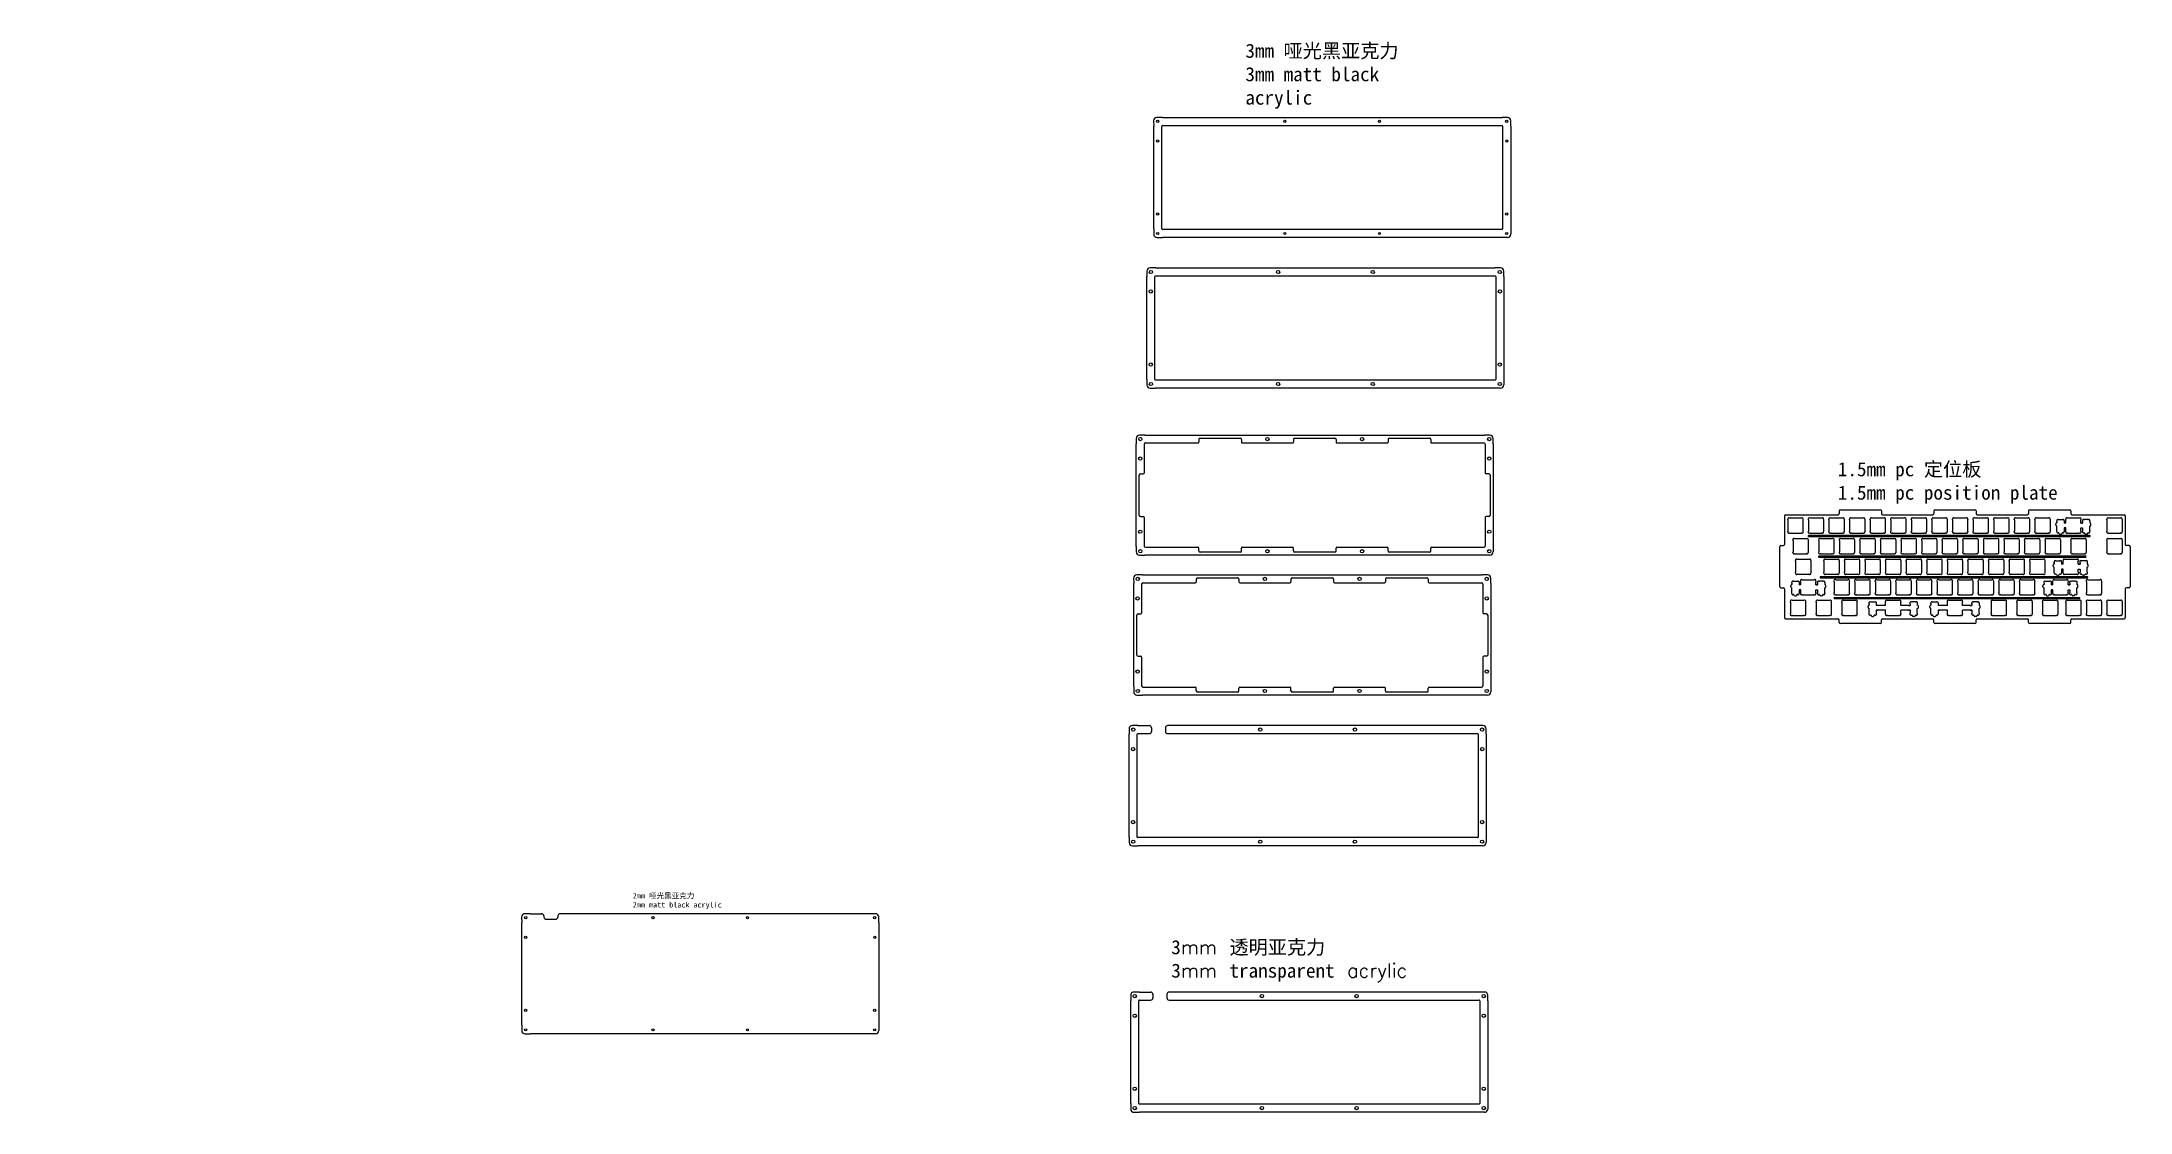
# Model space of a CAD drawing. Header units: millimetres. Extents: x 460 to 2392, y -425 to 566.
import ezdxf

# ---------------------------------------------------------------- set-up
doc = ezdxf.new("R2010")
doc.units = ezdxf.units.MM
doc.header["$MEASUREMENT"] = 0
doc.styles.get("Standard").update_dxf_attribs({"font": 'txt.shx', "height": 13})

msp = doc.modelspace()

# ---------------------------------------------------------------- texts
at = {"linetype": 'Continuous', "attachment_point": 1}
for s, width, gutter_width, insert, char_height in [('{\\Ftxt|c134;3mm \\fSimSun|b0|i0|c134|p2;哑光黑亚克力\\Ftxt|c134;\\P3mm matt black acrylic}', 171.63, 65, (1573.2, 564), 13), ('{\\Ftxt|c134;1.5mm pc \\fSimSun|b0|i0|c134|p2;定位板\\P\\Ftxt|c134;1.5mm pc position plate}', 302.371, 65, (2121.4, 176.6), 13), ('{\\Ftxt|c134;2mm\\fSimSun|b0|i0|c134|p2; 哑光黑亚克力\\P\\Ftxt|c134;2mm matt black acrylic}', 102.723, 25, (1006.4, -222.3), 5)]:
    msp.add_mtext_dynamic_manual_height_columns(s, width=width, gutter_width=gutter_width, heights=[0], dxfattribs=dict(at, insert=insert, char_height=char_height))
at = {"linetype": 'Continuous', "insert": (459.5, -58.2), "char_height": 0.2, "attachment_point": 1}
msp.add_mtext('\\P', dxfattribs=at)
at = {"linetype": 'Continuous', "insert": (1504.6, -265.9), "char_height": 13, "width": 286.65, "attachment_point": 1}
msp.add_mtext('{\\Ftxt|c134;3}mm {\\fSimSun|b0|i0|c134|p2;透明亚克力\\P\\Ftxt|c134;3}mm {\\Ftxt|c134;transparent} acrylic', dxfattribs=at)

# ---------------------------------------------------------------- linework, layer by layer
at = {"linetype": 'Continuous'}
for p, q in [((1488.3, 492.8), (1488.4, 487.8)), ((1496.4, 495.8), (1491.3, 495.8)), ((1495.9, 487.8), (1495.9, 487.8)), ((1496.4, 488.3), (1496.4, 488.3)), ((1815.7, 495.8), (1810.7, 495.8)), ((1810.7, 488.3), (1810.7, 488.3)), ((1811.2, 487.8), (1811.2, 487.8)), ((1818.7, 487.8), (1818.7, 492.8)), ((1488.4, 392.6), (1488.4, 387.6)), ((1495.9, 392.6), (1495.9, 392.6)), ((1496.4, 392.1), (1496.4, 392.1)), ((1810.7, 392.1), (1810.7, 392.1)), ((1811.2, 392.6), (1811.2, 392.6)), ((1818.7, 392.6), (1818.7, 387.6)), ((1491.4, 384.6), (1496.4, 384.6)), ((1815.7, 384.6), (1810.7, 384.6)), ((1482, 353.4), (1482, 348.5)), ((1490, 356.5), (1485, 356.5)), ((1489.5, 348.5), (1489.5, 348.5)), ((1490, 349), (1490, 349)), ((1809.3, 356.5), (1804.3, 356.5)), ((1804.3, 349), (1804.3, 349)), ((1804.8, 348.5), (1804.8, 348.5)), ((1812.3, 348.5), (1812.3, 353.5)), ((1482, 253.2), (1482, 248.2)), ((1489.5, 253.2), (1489.5, 253.2)), ((1490, 252.7), (1490, 252.7)), ((1804.3, 252.7), (1804.3, 252.7)), ((1804.8, 253.2), (1804.8, 253.2)), ((1812.3, 253.2), (1812.3, 248.2)), ((1485, 245.2), (1490, 245.2)), ((1809.3, 245.2), (1804.3, 245.2)), ((1472.2, 198.7), (1472.2, 193.7)), ((1480.2, 201.7), (1475.2, 201.7)), ((1480.7, 194.4), (1529.3, 194.4)), ((1530.1, 197.7), (1530.1, 195.2)), ((1531.3, 198.9), (1568.3, 198.9)), ((1569.5, 197.7), (1569.5, 195.2)), ((1570.3, 194.4), (1616.9, 194.4)), ((1617.7, 197.7), (1617.7, 195.2)), ((1618.9, 198.9), (1655.9, 198.9)), ((1657.1, 197.7), (1657.1, 195.2)), ((1657.9, 194.4), (1704.5, 194.4)), ((1705.3, 197.7), (1705.3, 195.2)), ((1706.5, 198.9), (1743.5, 198.9)), ((1744.7, 197.7), (1744.7, 195.2)), ((1745.5, 194.4), (1794, 194.4)), ((1799.5, 201.7), (1794.5, 201.7)), ((1802.5, 193.7), (1802.5, 198.7)), ((1479.5, 193.2), (1479.5, 166.6)), ((1795.2, 193.2), (1795.2, 166.6)), ((1475, 127.6), (1475, 164.6)), ((1476.2, 165.8), (1478.7, 165.8)), ((1798.5, 165.8), (1796, 165.8)), ((1799.7, 164.6), (1799.7, 127.6)), ((1476.2, 126.4), (1478.7, 126.4)), ((1479.5, 125.6), (1479.5, 99)), ((1795.2, 125.6), (1795.2, 99)), ((1798.5, 126.4), (1796, 126.4)), ((2072.1, 127), (2072.1, 100.4)), ((2073.1, 128), (2121.7, 128)), ((2122.7, 131.5), (2122.7, 129)), ((2123.7, 132.5), (2160.7, 132.5)), ((2161.7, 131.5), (2161.7, 129)), ((2162.7, 128), (2209.3, 128)), ((2210.3, 131.5), (2210.3, 129)), ((2211.3, 132.5), (2248.3, 132.5)), ((2249.3, 131.5), (2249.3, 129)), ((2250.3, 128), (2296.9, 128)), ((2297.9, 131.5), (2297.9, 129)), ((2298.9, 132.5), (2335.9, 132.5)), ((2336.9, 131.5), (2336.9, 129)), ((2337.9, 128), (2386.4, 128)), ((2387.4, 127), (2387.4, 100.4)), ((1472.2, 98.5), (1472.2, 93.5)), ((1480.7, 97.8), (1529.3, 97.8)), ((1530.1, 94.5), (1530.1, 97)), ((1569.5, 94.5), (1569.5, 97)), ((1570.3, 97.8), (1616.9, 97.8)), ((1617.7, 94.5), (1617.7, 97)), ((1657.1, 94.5), (1657.1, 97)), ((1657.9, 97.8), (1704.5, 97.8)), ((1705.3, 94.5), (1705.3, 97)), ((1744.7, 94.5), (1744.7, 97)), ((1745.5, 97.8), (1794, 97.8)), ((1802.5, 98.5), (1802.5, 93.5)), ((2067.6, 61.4), (2067.6, 98.4)), ((2068.6, 99.4), (2071.1, 99.4)), ((2354.6, 108.9), (2094.2, 108.9)), ((2094.2, 107.9), (2354.6, 107.9)), ((2390.9, 99.4), (2388.4, 99.4)), ((2391.9, 98.4), (2391.9, 61.4)), ((1475.2, 90.5), (1480.2, 90.5)), ((1568.3, 93.3), (1531.3, 93.3)), ((1655.9, 93.3), (1618.9, 93.3)), ((1743.5, 93.3), (1706.5, 93.3)), ((1799.5, 90.5), (1794.5, 90.5)), ((2351.1, 89.7), (2103.7, 89.7)), ((2103.7, 88.7), (2351.1, 88.7)), ((1469.8, 69.2), (1469.9, 64.3)), ((1477.9, 72.3), (1472.8, 72.3)), ((1477.2, 63.8), (1477.2, 37.1)), ((1478.4, 65), (1527, 65)), ((1527.8, 68.3), (1527.8, 65.8)), ((1529, 69.5), (1566, 69.5)), ((1567.2, 68.3), (1567.2, 65.8)), ((1568, 65), (1614.6, 65)), ((1615.4, 68.3), (1615.4, 65.8)), ((1616.6, 69.5), (1653.6, 69.5)), ((1654.8, 68.3), (1654.8, 65.8)), ((1655.6, 65), (1702.1, 65)), ((1702.9, 68.3), (1702.9, 65.8)), ((1704.1, 69.5), (1741.1, 69.5)), ((1742.3, 68.3), (1742.3, 65.8)), ((1743.1, 65), (1791.7, 65)), ((1797.2, 72.3), (1792.2, 72.3)), ((1792.9, 63.8), (1792.9, 37.1)), ((1800.2, 64.3), (1800.2, 69.3)), ((2068.6, 60.4), (2071.1, 60.4)), ((2072.1, 59.4), (2072.1, 32.7)), ((2352.4, 70.4), (2105.1, 70.4)), ((2105.1, 69.5), (2352.4, 69.5)), ((2387.4, 59.4), (2387.4, 32.7)), ((2390.9, 60.4), (2388.4, 60.4)), ((2345.2, 51.2), (2118, 51.2)), ((2118, 50.3), (2345.2, 50.3)), ((1472.7, -1.9), (1472.7, 35.1)), ((1473.9, 36.3), (1476.4, 36.3)), ((1796.2, 36.3), (1793.7, 36.3)), ((1797.4, 35.1), (1797.4, -1.9)), ((2073.1, 31.7), (2121.7, 31.7)), ((2122.7, 28.2), (2122.7, 30.7)), ((2160.7, 27.2), (2123.7, 27.2)), ((2161.7, 28.2), (2161.7, 30.7)), ((2162.7, 31.7), (2209.3, 31.7)), ((2210.3, 28.2), (2210.3, 30.7)), ((2248.3, 27.2), (2211.3, 27.2)), ((2249.3, 28.2), (2249.3, 30.7)), ((2250.3, 31.7), (2296.9, 31.7)), ((2297.9, 28.2), (2297.9, 30.7)), ((2335.9, 27.2), (2298.9, 27.2)), ((2336.9, 28.2), (2336.9, 30.7)), ((2337.9, 31.7), (2386.4, 31.7)), ((1473.9, -3.1), (1476.4, -3.1)), ((1477.2, -3.9), (1477.2, -30.5)), ((1792.9, -3.9), (1792.9, -30.5)), ((1796.2, -3.1), (1793.7, -3.1)), ((1469.9, -31), (1469.9, -36)), ((1478.4, -31.7), (1527, -31.7)), ((1527.8, -35), (1527.8, -32.5)), ((1566, -36.2), (1529, -36.2)), ((1567.2, -35), (1567.2, -32.5)), ((1568, -31.7), (1614.6, -31.7)), ((1615.4, -35), (1615.4, -32.5)), ((1653.6, -36.2), (1616.6, -36.2)), ((1654.8, -35), (1654.8, -32.5)), ((1655.6, -31.7), (1702.1, -31.7)), ((1702.9, -35), (1702.9, -32.5)), ((1741.1, -36.2), (1704.1, -36.2)), ((1742.3, -35), (1742.3, -32.5)), ((1743.1, -31.7), (1791.7, -31.7)), ((1800.2, -31), (1800.2, -36)), ((1472.9, -39), (1477.9, -39)), ((1797.2, -39), (1792.2, -39)), ((1465.6, -70.2), (1465.7, -75.2)), ((1473.7, -67.2), (1468.6, -67.2)), ((1473.2, -75.2), (1473.2, -75.2)), ((1473.7, -74.7), (1473.7, -74.7)), ((1486.2, -69.2), (1486.2, -72.7)), ((1499.2, -69.2), (1499.2, -72.7)), ((1788, -67.2), (1501.2, -67.2)), ((1501.2, -74.7), (1788, -74.7)), ((1793, -67.2), (1788, -67.2)), ((1788, -74.7), (1788, -74.7)), ((1788.5, -75.2), (1788.5, -75.2)), ((1796, -75.2), (1796, -70.2)), ((1465.7, -170.4), (1465.7, -175.4)), ((1473.2, -170.4), (1473.2, -170.4)), ((1473.7, -170.9), (1473.7, -170.9)), ((1788, -170.9), (1788, -170.9)), ((1788.5, -170.4), (1788.5, -170.4)), ((1796, -170.4), (1796, -175.4)), ((1468.7, -178.4), (1473.7, -178.4)), ((1793, -178.4), (1788, -178.4)), ((903.5, -244.4), (903.6, -249.4)), ((911.6, -241.4), (906.5, -241.4)), ((924.1, -243.4), (924.1, -244.5)), ((926.1, -246.5), (935.1, -246.5)), ((937.1, -243.4), (937.1, -244.5)), ((1225.9, -241.4), (939.1, -241.4)), ((1230.9, -241.4), (1225.9, -241.4)), ((1233.9, -249.4), (1233.9, -244.4)), ((1467.1, -317), (1467.1, -321.9)), ((1475.1, -313.9), (1470.1, -313.9)), ((1474.6, -321.9), (1474.6, -321.9)), ((1475.1, -321.4), (1475.1, -321.4)), ((1487.6, -315.9), (1487.6, -319.4)), ((1500.6, -315.9), (1500.6, -319.4)), ((1789.5, -313.9), (1502.6, -313.9)), ((1502.6, -321.4), (1789.5, -321.4)), ((1794.5, -313.9), (1789.5, -313.9)), ((1789.5, -321.4), (1789.5, -321.4)), ((1790, -321.9), (1790, -321.9)), ((1797.5, -321.9), (1797.5, -316.9)), ((903.6, -344.6), (903.6, -349.6)), ((1233.9, -344.6), (1233.9, -349.6)), ((906.6, -352.6), (911.6, -352.6)), ((1230.9, -352.6), (1225.9, -352.6)), ((1467.1, -417.2), (1467.1, -422.2)), ((1474.6, -417.2), (1474.6, -417.2)), ((1475.1, -417.7), (1475.1, -417.7)), ((1789.5, -417.7), (1789.5, -417.7)), ((1790, -417.2), (1790, -417.2)), ((1797.5, -417.2), (1797.5, -422.2)), ((1470.1, -425.2), (1475.1, -425.2)), ((1794.5, -425.2), (1789.5, -425.2))]:
    msp.add_line(p, q, dxfattribs=at)
at = {"color": 0}
for p, q in [((1488.4, 392.6), (1488.4, 487.8)), ((1495.9, 392.6), (1495.9, 487.8)), ((1496.4, 495.8), (1810.7, 495.8)), ((1496.4, 488.3), (1810.7, 488.3)), ((1811.2, 487.8), (1811.2, 392.6)), ((1818.7, 487.8), (1818.7, 392.6)), ((1810.7, 392.1), (1496.4, 392.1)), ((1810.7, 384.6), (1496.4, 384.6)), ((1482, 253.2), (1482, 348.5)), ((1489.5, 253.2), (1489.5, 348.5)), ((1490, 356.5), (1804.3, 356.5)), ((1490, 349), (1804.3, 349)), ((1804.8, 348.5), (1804.8, 253.2)), ((1812.3, 348.5), (1812.3, 253.2)), ((1804.3, 252.7), (1490, 252.7)), ((1804.3, 245.2), (1490, 245.2)), ((1472.2, 98.5), (1472.2, 193.7)), ((1480.2, 201.7), (1794.5, 201.7)), ((1802.5, 193.7), (1802.5, 98.5)), ((2332.3, 120.3), (2330.8, 120.3)), ((2347.8, 120.3), (2346.3, 120.3)), ((2330.8, 115.7), (2332.3, 115.7)), ((2346.3, 115.7), (2347.8, 115.7)), ((1794.5, 90.5), (1480.2, 90.5)), ((2329.9, 82.2), (2328.4, 82.2)), ((2328.4, 77.6), (2329.9, 77.6)), ((2345.5, 82.2), (2343.9, 82.2)), ((2343.9, 77.6), (2345.5, 77.6)), ((1469.9, -31), (1469.9, 64.3)), ((1477.9, 72.3), (1792.2, 72.3)), ((1800.2, 64.3), (1800.2, -31)), ((2087, 63.1), (2085.5, 63.1)), ((2085.5, 58.5), (2087, 58.5)), ((2102.6, 63.1), (2101, 63.1)), ((2101, 58.5), (2102.6, 58.5)), ((2320.4, 63.1), (2318.9, 63.1)), ((2318.9, 58.5), (2320.4, 58.5)), ((2335.9, 63.1), (2334.4, 63.1)), ((2334.4, 58.5), (2335.9, 58.5)), ((2165.6, 44.1), (2156.9, 44.1)), ((2158.5, 44.1), (2157, 44.1)), ((2157, 39.5), (2158.5, 39.5)), ((2165.7, 39.5), (2157, 39.5)), ((2188.3, 44.1), (2179.6, 44.1)), ((2188.3, 39.5), (2179.6, 39.5)), ((2188.2, 44.1), (2186.7, 44.1)), ((2186.7, 39.5), (2188.2, 39.5)), ((2215.7, 44.1), (2214.1, 44.1)), ((2222.8, 44.1), (2214.1, 44.1)), ((2214.1, 39.5), (2215.7, 39.5)), ((2222.8, 39.5), (2214.1, 39.5)), ((2245.4, 44.1), (2236.8, 44.1)), ((2245.4, 39.5), (2236.8, 39.5)), ((2245.4, 44.1), (2243.9, 44.1)), ((2243.9, 39.5), (2245.4, 39.5)), ((1792.2, -39), (1477.9, -39)), ((1465.7, -170.4), (1465.7, -75.2)), ((1473.2, -170.4), (1473.2, -75.2)), ((1473.7, -67.2), (1484.2, -67.2)), ((1473.7, -74.7), (1484.2, -74.7)), ((1788.5, -75.2), (1788.5, -170.4)), ((1796, -75.2), (1796, -170.4)), ((1788, -170.9), (1473.7, -170.9)), ((1788, -178.4), (1473.7, -178.4)), ((903.6, -344.6), (903.6, -249.4)), ((911.6, -241.4), (922.1, -241.4)), ((1233.9, -249.4), (1233.9, -344.6)), ((1467.1, -417.2), (1467.1, -321.9)), ((1474.6, -417.2), (1474.6, -321.9)), ((1475.1, -313.9), (1485.6, -313.9)), ((1475.1, -321.4), (1485.6, -321.4)), ((1790, -321.9), (1790, -417.2)), ((1797.5, -321.9), (1797.5, -417.2)), ((1225.9, -352.6), (911.6, -352.6)), ((1789.5, -417.7), (1475.1, -417.7)), ((1789.5, -425.2), (1475.1, -425.2))]:
    msp.add_line(p, q, dxfattribs=at)
for p, q in [((2075.1, 123.2), (2075.1, 112.8)), ((2075.1, 123.2), (2075.1, 112.8)), ((2076.9, 125), (2087.4, 125)), ((2076.9, 125), (2087.4, 125)), ((2089.1, 123.2), (2089.1, 112.8)), ((2089.1, 123.2), (2089.1, 112.8)), ((2094.2, 123.2), (2094.2, 112.8)), ((2094.2, 123.2), (2094.2, 112.8)), ((2096, 125), (2106.4, 125)), ((2096, 125), (2106.4, 125)), ((2108.2, 123.2), (2108.2, 112.8)), ((2108.2, 123.2), (2108.2, 112.8)), ((2113.2, 123.2), (2113.2, 112.8)), ((2113.2, 123.2), (2113.2, 112.8)), ((2115, 125), (2125.5, 125)), ((2115, 125), (2125.5, 125)), ((2127.2, 123.2), (2127.2, 112.8)), ((2127.2, 123.2), (2127.2, 112.8)), ((2132.3, 123.2), (2132.3, 112.8)), ((2132.3, 123.2), (2132.3, 112.8)), ((2134.1, 125), (2144.5, 125)), ((2134.1, 125), (2144.5, 125)), ((2146.3, 123.2), (2146.3, 112.8)), ((2146.3, 123.2), (2146.3, 112.8)), ((2151.3, 123.2), (2151.3, 112.8)), ((2151.3, 123.2), (2151.3, 112.8)), ((2153.1, 125), (2163.6, 125)), ((2153.1, 125), (2163.6, 125)), ((2165.3, 123.2), (2165.3, 112.8)), ((2165.3, 123.2), (2165.3, 112.8)), ((2170.4, 123.2), (2170.4, 112.8)), ((2170.4, 123.2), (2170.4, 112.8)), ((2172.2, 125), (2182.6, 125)), ((2172.2, 125), (2182.6, 125)), ((2184.4, 123.2), (2184.4, 112.8)), ((2184.4, 123.2), (2184.4, 112.8)), ((2189.4, 123.2), (2189.4, 112.8)), ((2189.4, 123.2), (2189.4, 112.8)), ((2191.2, 125), (2201.7, 125)), ((2191.2, 125), (2201.7, 125)), ((2203.4, 123.2), (2203.4, 112.8)), ((2203.4, 123.2), (2203.4, 112.8)), ((2208.5, 123.2), (2208.5, 112.8)), ((2208.5, 123.2), (2208.5, 112.8)), ((2210.3, 125), (2220.7, 125)), ((2210.3, 125), (2220.7, 125)), ((2222.5, 123.2), (2222.5, 112.8)), ((2222.5, 123.2), (2222.5, 112.8)), ((2227.5, 123.2), (2227.5, 112.8)), ((2227.5, 123.2), (2227.5, 112.8)), ((2229.3, 125), (2239.8, 125)), ((2229.3, 125), (2239.8, 125)), ((2241.5, 123.2), (2241.5, 112.8)), ((2241.5, 123.2), (2241.5, 112.8)), ((2246.6, 123.2), (2246.6, 112.8)), ((2246.6, 123.2), (2246.6, 112.8)), ((2248.4, 125), (2258.8, 125)), ((2248.4, 125), (2258.8, 125)), ((2260.6, 123.2), (2260.6, 112.8)), ((2260.6, 123.2), (2260.6, 112.8)), ((2265.6, 123.2), (2265.6, 112.8)), ((2265.6, 123.2), (2265.6, 112.8)), ((2267.4, 125), (2277.9, 125)), ((2267.4, 125), (2277.9, 125)), ((2279.6, 123.2), (2279.6, 112.8)), ((2279.6, 123.2), (2279.6, 112.8)), ((2284.7, 123.2), (2284.7, 112.8)), ((2284.7, 123.2), (2284.7, 112.8)), ((2286.5, 125), (2296.9, 125)), ((2286.5, 125), (2296.9, 125)), ((2298.7, 123.2), (2298.7, 112.8)), ((2298.7, 123.2), (2298.7, 112.8)), ((2303.7, 123.2), (2303.7, 112.8)), ((2303.7, 123.2), (2303.7, 112.8)), ((2305.5, 125), (2316, 125)), ((2305.5, 125), (2316, 125)), ((2317.7, 123.2), (2317.7, 112.8)), ((2317.7, 123.2), (2317.7, 112.8)), ((2323.1, 118.5), (2323.1, 119.5)), ((2324.1, 121.7), (2324.1, 120.5)), ((2324.1, 113), (2324.1, 117.5)), ((2325.9, 123.5), (2329, 123.5)), ((2330.7, 121.7), (2330.7, 120.3)), ((2332.3, 120.3), (2330.7, 120.3)), ((2332.3, 120.3), (2332.3, 123.2)), ((2334.1, 125), (2344.5, 125)), ((2346.3, 120.3), (2346.3, 123.2)), ((2346.3, 120.3), (2347.9, 120.3)), ((2347.9, 121.7), (2347.9, 120.3)), ((2352.8, 123.5), (2349.7, 123.5)), ((2354.5, 121.7), (2354.5, 120.5)), ((2354.5, 113), (2354.5, 117.5)), ((2355.5, 118.5), (2355.5, 119.5)), ((2370.4, 123.2), (2370.4, 112.8)), ((2370.4, 123.2), (2370.4, 112.8)), ((2372.2, 125), (2382.6, 125)), ((2372.2, 125), (2382.6, 125)), ((2384.4, 123.2), (2384.4, 112.8)), ((2384.4, 123.2), (2384.4, 112.8)), ((2076.9, 111), (2087.4, 111)), ((2076.9, 111), (2087.4, 111)), ((2079.9, 104.1), (2079.9, 93.7)), ((2079.9, 104.1), (2079.9, 93.7)), ((2081.7, 105.9), (2092.1, 105.9)), ((2081.7, 105.9), (2092.1, 105.9)), ((2093.9, 104.1), (2093.9, 93.7)), ((2093.9, 104.1), (2093.9, 93.7)), ((2096, 111), (2106.4, 111)), ((2096, 111), (2106.4, 111)), ((2103.7, 104.1), (2103.7, 93.7)), ((2103.7, 104.1), (2103.7, 93.7)), ((2105.5, 105.9), (2115.9, 105.9)), ((2105.5, 105.9), (2115.9, 105.9)), ((2115, 111), (2125.5, 111)), ((2115, 111), (2125.5, 111)), ((2117.7, 104.1), (2117.7, 93.7)), ((2117.7, 104.1), (2117.7, 93.7)), ((2122.8, 104.1), (2122.8, 93.7)), ((2122.8, 104.1), (2122.8, 93.7)), ((2124.5, 105.9), (2135, 105.9)), ((2124.5, 105.9), (2135, 105.9)), ((2134.1, 111), (2144.5, 111)), ((2134.1, 111), (2144.5, 111)), ((2136.8, 104.1), (2136.8, 93.7)), ((2136.8, 104.1), (2136.8, 93.7)), ((2141.8, 104.1), (2141.8, 93.7)), ((2141.8, 104.1), (2141.8, 93.7)), ((2143.6, 105.9), (2154, 105.9)), ((2143.6, 105.9), (2154, 105.9)), ((2153.1, 111), (2163.6, 111)), ((2153.1, 111), (2163.6, 111)), ((2155.8, 104.1), (2155.8, 93.7)), ((2155.8, 104.1), (2155.8, 93.7)), ((2160.9, 104.1), (2160.9, 93.7)), ((2160.9, 104.1), (2160.9, 93.7)), ((2162.6, 105.9), (2173.1, 105.9)), ((2162.6, 105.9), (2173.1, 105.9)), ((2172.2, 111), (2182.6, 111)), ((2172.2, 111), (2182.6, 111)), ((2174.9, 104.1), (2174.9, 93.7)), ((2174.9, 104.1), (2174.9, 93.7)), ((2179.9, 104.1), (2179.9, 93.7)), ((2179.9, 104.1), (2179.9, 93.7)), ((2181.7, 105.9), (2192.1, 105.9)), ((2181.7, 105.9), (2192.1, 105.9)), ((2191.2, 111), (2201.7, 111)), ((2191.2, 111), (2201.7, 111)), ((2193.9, 104.1), (2193.9, 93.7)), ((2193.9, 104.1), (2193.9, 93.7)), ((2199, 104.1), (2199, 93.7)), ((2199, 104.1), (2199, 93.7)), ((2200.7, 105.9), (2211.2, 105.9)), ((2200.7, 105.9), (2211.2, 105.9)), ((2210.3, 111), (2220.7, 111)), ((2210.3, 111), (2220.7, 111)), ((2213, 104.1), (2213, 93.7)), ((2213, 104.1), (2213, 93.7)), ((2218, 104.1), (2218, 93.7)), ((2218, 104.1), (2218, 93.7)), ((2219.8, 105.9), (2230.2, 105.9)), ((2219.8, 105.9), (2230.2, 105.9)), ((2229.3, 111), (2239.8, 111)), ((2229.3, 111), (2239.8, 111)), ((2232, 104.1), (2232, 93.7)), ((2232, 104.1), (2232, 93.7)), ((2237.1, 104.1), (2237.1, 93.7)), ((2237.1, 104.1), (2237.1, 93.7)), ((2238.8, 105.9), (2249.3, 105.9)), ((2238.8, 105.9), (2249.3, 105.9)), ((2248.4, 111), (2258.8, 111)), ((2248.4, 111), (2258.8, 111)), ((2251.1, 104.1), (2251.1, 93.7)), ((2251.1, 104.1), (2251.1, 93.7)), ((2256.1, 104.1), (2256.1, 93.7)), ((2256.1, 104.1), (2256.1, 93.7)), ((2257.9, 105.9), (2268.3, 105.9)), ((2257.9, 105.9), (2268.3, 105.9)), ((2267.4, 111), (2277.9, 111)), ((2267.4, 111), (2277.9, 111)), ((2270.1, 104.1), (2270.1, 93.7)), ((2270.1, 104.1), (2270.1, 93.7)), ((2275.2, 104.1), (2275.2, 93.7)), ((2275.2, 104.1), (2275.2, 93.7)), ((2276.9, 105.9), (2287.4, 105.9)), ((2276.9, 105.9), (2287.4, 105.9)), ((2286.5, 111), (2296.9, 111)), ((2286.5, 111), (2296.9, 111)), ((2289.2, 104.1), (2289.2, 93.7)), ((2289.2, 104.1), (2289.2, 93.7)), ((2294.2, 104.1), (2294.2, 93.7)), ((2294.2, 104.1), (2294.2, 93.7)), ((2296, 105.9), (2306.4, 105.9)), ((2296, 105.9), (2306.4, 105.9)), ((2305.5, 111), (2316, 111)), ((2305.5, 111), (2316, 111)), ((2308.2, 104.1), (2308.2, 93.7)), ((2308.2, 104.1), (2308.2, 93.7)), ((2313.3, 104.1), (2313.3, 93.7)), ((2313.3, 104.1), (2313.3, 93.7)), ((2315, 105.9), (2325.5, 105.9)), ((2315, 105.9), (2325.5, 105.9)), ((2325.9, 111), (2325.9, 111.2)), ((2325.9, 111.2), (2325.9, 111.2)), ((2326.9, 110), (2327.9, 110)), ((2327.3, 104.1), (2327.3, 93.7)), ((2327.3, 104.1), (2327.3, 93.7)), ((2328.9, 111), (2328.9, 111.2)), ((2329, 111.2), (2328.9, 111.2)), ((2332.3, 115.7), (2330.7, 115.7)), ((2330.7, 115.7), (2330.7, 113)), ((2332.3, 112.8), (2332.3, 115.7)), ((2334.1, 111), (2344.5, 111)), ((2337.1, 104.1), (2337.1, 93.7)), ((2337.1, 104.1), (2337.1, 93.7)), ((2338.8, 105.9), (2349.3, 105.9)), ((2338.8, 105.9), (2349.3, 105.9)), ((2346.3, 115.7), (2347.9, 115.7)), ((2346.3, 112.8), (2346.3, 115.7)), ((2347.9, 115.7), (2347.9, 113)), ((2349.7, 111), (2349.7, 111.2)), ((2349.7, 111.2), (2349.7, 111.2)), ((2351.7, 110), (2350.7, 110)), ((2351.1, 104.1), (2351.1, 93.7)), ((2351.1, 104.1), (2351.1, 93.7)), ((2352.7, 111), (2352.7, 111.2)), ((2352.8, 111.2), (2352.7, 111.2)), ((2370.4, 104.1), (2370.4, 93.7)), ((2370.4, 104.1), (2370.4, 93.7)), ((2372.2, 111), (2382.6, 111)), ((2372.2, 111), (2382.6, 111)), ((2372.2, 105.9), (2382.6, 105.9)), ((2372.2, 105.9), (2382.6, 105.9)), ((2384.4, 104.1), (2384.4, 93.7)), ((2384.4, 104.1), (2384.4, 93.7)), ((2081.7, 91.9), (2092.1, 91.9)), ((2081.7, 91.9), (2092.1, 91.9)), ((2082.3, 85.1), (2082.3, 74.7)), ((2082.3, 85.1), (2082.3, 74.7)), ((2084.1, 86.9), (2094.5, 86.9)), ((2084.1, 86.9), (2094.5, 86.9)), ((2096.3, 85.1), (2096.3, 74.7)), ((2096.3, 85.1), (2096.3, 74.7)), ((2105.5, 91.9), (2115.9, 91.9)), ((2105.5, 91.9), (2115.9, 91.9)), ((2108.5, 85.1), (2108.5, 74.7)), ((2108.5, 85.1), (2108.5, 74.7)), ((2110.2, 86.9), (2120.7, 86.9)), ((2110.2, 86.9), (2120.7, 86.9)), ((2122.5, 85.1), (2122.5, 74.7)), ((2122.5, 85.1), (2122.5, 74.7)), ((2124.5, 91.9), (2135, 91.9)), ((2124.5, 91.9), (2135, 91.9)), ((2127.5, 85.1), (2127.5, 74.7)), ((2127.5, 85.1), (2127.5, 74.7)), ((2129.3, 86.9), (2139.7, 86.9)), ((2129.3, 86.9), (2139.7, 86.9)), ((2141.5, 85.1), (2141.5, 74.7)), ((2141.5, 85.1), (2141.5, 74.7)), ((2143.6, 91.9), (2154, 91.9)), ((2143.6, 91.9), (2154, 91.9)), ((2146.6, 85.1), (2146.6, 74.7)), ((2146.6, 85.1), (2146.6, 74.7)), ((2148.4, 86.9), (2158.8, 86.9)), ((2148.4, 86.9), (2158.8, 86.9)), ((2160.6, 85.1), (2160.6, 74.7)), ((2160.6, 85.1), (2160.6, 74.7)), ((2162.6, 91.9), (2173.1, 91.9)), ((2162.6, 91.9), (2173.1, 91.9)), ((2165.6, 85.1), (2165.6, 74.7)), ((2165.6, 85.1), (2165.6, 74.7)), ((2167.4, 86.9), (2177.8, 86.9)), ((2167.4, 86.9), (2177.8, 86.9)), ((2179.6, 85.1), (2179.6, 74.7)), ((2179.6, 85.1), (2179.6, 74.7)), ((2181.7, 91.9), (2192.1, 91.9)), ((2181.7, 91.9), (2192.1, 91.9)), ((2184.7, 85.1), (2184.7, 74.7)), ((2184.7, 85.1), (2184.7, 74.7)), ((2186.5, 86.9), (2196.9, 86.9)), ((2186.5, 86.9), (2196.9, 86.9)), ((2198.7, 85.1), (2198.7, 74.7)), ((2198.7, 85.1), (2198.7, 74.7)), ((2200.7, 91.9), (2211.2, 91.9)), ((2200.7, 91.9), (2211.2, 91.9)), ((2203.7, 85.1), (2203.7, 74.7)), ((2203.7, 85.1), (2203.7, 74.7)), ((2205.5, 86.9), (2215.9, 86.9)), ((2205.5, 86.9), (2215.9, 86.9)), ((2217.7, 85.1), (2217.7, 74.7)), ((2217.7, 85.1), (2217.7, 74.7)), ((2219.8, 91.9), (2230.2, 91.9)), ((2219.8, 91.9), (2230.2, 91.9)), ((2222.8, 85.1), (2222.8, 74.7)), ((2222.8, 85.1), (2222.8, 74.7)), ((2224.6, 86.9), (2235, 86.9)), ((2224.6, 86.9), (2235, 86.9)), ((2236.8, 85.1), (2236.8, 74.7)), ((2236.8, 85.1), (2236.8, 74.7)), ((2238.8, 91.9), (2249.3, 91.9)), ((2238.8, 91.9), (2249.3, 91.9)), ((2241.8, 85.1), (2241.8, 74.7)), ((2241.8, 85.1), (2241.8, 74.7)), ((2243.6, 86.9), (2254, 86.9)), ((2243.6, 86.9), (2254, 86.9)), ((2255.8, 85.1), (2255.8, 74.7)), ((2255.8, 85.1), (2255.8, 74.7)), ((2257.9, 91.9), (2268.3, 91.9)), ((2257.9, 91.9), (2268.3, 91.9)), ((2260.9, 85.1), (2260.9, 74.7)), ((2260.9, 85.1), (2260.9, 74.7)), ((2262.7, 86.9), (2273.1, 86.9)), ((2262.7, 86.9), (2273.1, 86.9)), ((2274.9, 85.1), (2274.9, 74.7)), ((2274.9, 85.1), (2274.9, 74.7)), ((2276.9, 91.9), (2287.4, 91.9)), ((2276.9, 91.9), (2287.4, 91.9)), ((2279.9, 85.1), (2279.9, 74.7)), ((2279.9, 85.1), (2279.9, 74.7)), ((2281.7, 86.9), (2292.1, 86.9)), ((2281.7, 86.9), (2292.1, 86.9)), ((2293.9, 85.1), (2293.9, 74.7)), ((2293.9, 85.1), (2293.9, 74.7)), ((2296, 91.9), (2306.4, 91.9)), ((2296, 91.9), (2306.4, 91.9)), ((2299, 85.1), (2299, 74.7)), ((2299, 85.1), (2299, 74.7)), ((2300.8, 86.9), (2311.2, 86.9)), ((2300.8, 86.9), (2311.2, 86.9)), ((2313, 85.1), (2313, 74.7)), ((2313, 85.1), (2313, 74.7)), ((2315, 91.9), (2325.5, 91.9)), ((2315, 91.9), (2325.5, 91.9)), ((2320.7, 80.4), (2320.7, 81.4)), ((2321.7, 83.6), (2321.7, 82.4)), ((2321.7, 74.9), (2321.7, 79.4)), ((2323.5, 85.4), (2326.6, 85.4)), ((2328.3, 83.6), (2328.3, 82.2)), ((2329.9, 82.2), (2328.3, 82.2)), ((2329.9, 77.6), (2328.3, 77.6)), ((2328.3, 77.6), (2328.3, 74.9)), ((2329.9, 82.2), (2329.9, 85.1)), ((2329.9, 74.7), (2329.9, 77.6)), ((2331.7, 86.9), (2342.1, 86.9)), ((2338.8, 91.9), (2349.3, 91.9)), ((2338.8, 91.9), (2349.3, 91.9)), ((2343.9, 82.2), (2343.9, 85.1)), ((2343.9, 82.2), (2345.5, 82.2)), ((2343.9, 77.6), (2345.5, 77.6)), ((2343.9, 74.7), (2343.9, 77.6)), ((2345.5, 83.6), (2345.5, 82.2)), ((2345.5, 77.6), (2345.5, 74.9)), ((2350.4, 85.4), (2347.3, 85.4)), ((2352.1, 83.6), (2352.1, 82.4)), ((2352.1, 74.9), (2352.1, 79.4)), ((2353.1, 80.4), (2353.1, 81.4)), ((2372.2, 91.9), (2382.6, 91.9)), ((2372.2, 91.9), (2382.6, 91.9)), ((2077.8, 61.3), (2077.8, 62.3)), ((2078.8, 64.6), (2078.8, 63.3)), ((2078.8, 55.8), (2078.8, 60.3)), ((2080.6, 66.4), (2083.7, 66.4)), ((2084.1, 72.9), (2094.5, 72.9)), ((2084.1, 72.9), (2094.5, 72.9)), ((2085.5, 64.6), (2085.5, 63.1)), ((2087, 63.1), (2085.5, 63.1)), ((2087, 58.5), (2085.5, 58.5)), ((2085.5, 58.5), (2085.5, 55.8)), ((2087, 63.1), (2087, 66)), ((2087, 55.6), (2087, 58.5)), ((2088.8, 67.8), (2099.3, 67.8)), ((2101, 63.1), (2101, 66)), ((2101, 63.1), (2102.6, 63.1)), ((2101, 58.5), (2102.6, 58.5)), ((2101, 55.6), (2101, 58.5)), ((2102.6, 64.6), (2102.6, 63.1)), ((2102.6, 58.5), (2102.6, 55.8)), ((2107.5, 66.4), (2104.4, 66.4)), ((2109.3, 64.6), (2109.3, 63.3)), ((2109.3, 55.8), (2109.3, 60.3)), ((2110.2, 72.9), (2120.7, 72.9)), ((2110.2, 72.9), (2120.7, 72.9)), ((2110.3, 61.3), (2110.3, 62.3)), ((2118, 66), (2118, 55.6)), ((2118, 66), (2118, 55.6)), ((2119.8, 67.8), (2130.2, 67.8)), ((2119.8, 67.8), (2130.2, 67.8)), ((2129.3, 72.9), (2139.7, 72.9)), ((2129.3, 72.9), (2139.7, 72.9)), ((2132, 66), (2132, 55.6)), ((2132, 66), (2132, 55.6)), ((2137, 66), (2137, 55.6)), ((2137, 66), (2137, 55.6)), ((2138.8, 67.8), (2149.3, 67.8)), ((2138.8, 67.8), (2149.3, 67.8)), ((2148.4, 72.9), (2158.8, 72.9)), ((2148.4, 72.9), (2158.8, 72.9)), ((2151, 66), (2151, 55.6)), ((2151, 66), (2151, 55.6)), ((2156.1, 66), (2156.1, 55.6)), ((2156.1, 66), (2156.1, 55.6)), ((2157.9, 67.8), (2168.3, 67.8)), ((2157.9, 67.8), (2168.3, 67.8)), ((2167.4, 72.9), (2177.8, 72.9)), ((2167.4, 72.9), (2177.8, 72.9)), ((2170.1, 66), (2170.1, 55.6)), ((2170.1, 66), (2170.1, 55.6)), ((2175.1, 66), (2175.1, 55.6)), ((2175.1, 66), (2175.1, 55.6)), ((2176.9, 67.8), (2187.4, 67.8)), ((2176.9, 67.8), (2187.4, 67.8)), ((2186.5, 72.9), (2196.9, 72.9)), ((2186.5, 72.9), (2196.9, 72.9)), ((2189.1, 66), (2189.1, 55.6)), ((2189.1, 66), (2189.1, 55.6)), ((2194.2, 66), (2194.2, 55.6)), ((2194.2, 66), (2194.2, 55.6)), ((2196, 67.8), (2206.4, 67.8)), ((2196, 67.8), (2206.4, 67.8)), ((2205.5, 72.9), (2215.9, 72.9)), ((2205.5, 72.9), (2215.9, 72.9)), ((2208.2, 66), (2208.2, 55.6)), ((2208.2, 66), (2208.2, 55.6)), ((2213.2, 66), (2213.2, 55.6)), ((2213.2, 66), (2213.2, 55.6)), ((2215, 67.8), (2225.5, 67.8)), ((2215, 67.8), (2225.5, 67.8)), ((2224.6, 72.9), (2235, 72.9)), ((2224.6, 72.9), (2235, 72.9)), ((2227.2, 66), (2227.2, 55.6)), ((2227.2, 66), (2227.2, 55.6)), ((2232.3, 66), (2232.3, 55.6)), ((2232.3, 66), (2232.3, 55.6)), ((2234.1, 67.8), (2244.5, 67.8)), ((2234.1, 67.8), (2244.5, 67.8)), ((2243.6, 72.9), (2254, 72.9)), ((2243.6, 72.9), (2254, 72.9)), ((2246.3, 66), (2246.3, 55.6)), ((2246.3, 66), (2246.3, 55.6)), ((2251.3, 66), (2251.3, 55.6)), ((2251.3, 66), (2251.3, 55.6)), ((2253.1, 67.8), (2263.6, 67.8)), ((2253.1, 67.8), (2263.6, 67.8)), ((2262.7, 72.9), (2273.1, 72.9)), ((2262.7, 72.9), (2273.1, 72.9)), ((2265.3, 66), (2265.3, 55.6)), ((2265.3, 66), (2265.3, 55.6)), ((2270.4, 66), (2270.4, 55.6)), ((2270.4, 66), (2270.4, 55.6)), ((2272.2, 67.8), (2282.6, 67.8)), ((2272.2, 67.8), (2282.6, 67.8)), ((2281.7, 72.9), (2292.1, 72.9)), ((2281.7, 72.9), (2292.1, 72.9)), ((2284.4, 66), (2284.4, 55.6)), ((2284.4, 66), (2284.4, 55.6)), ((2289.5, 66), (2289.5, 55.6)), ((2289.5, 66), (2289.5, 55.6)), ((2291.2, 67.8), (2301.7, 67.8)), ((2291.2, 67.8), (2301.7, 67.8)), ((2300.8, 72.9), (2311.2, 72.9)), ((2300.8, 72.9), (2311.2, 72.9)), ((2303.5, 66), (2303.5, 55.6)), ((2303.5, 66), (2303.5, 55.6)), ((2311.2, 61.3), (2311.2, 62.3)), ((2312.2, 64.6), (2312.2, 63.3)), ((2312.2, 55.8), (2312.2, 60.3)), ((2314, 66.4), (2317, 66.4)), ((2318.8, 64.6), (2318.8, 63.1)), ((2320.4, 63.1), (2318.8, 63.1)), ((2320.4, 58.5), (2318.8, 58.5)), ((2318.8, 58.5), (2318.8, 55.8)), ((2320.4, 63.1), (2320.4, 66)), ((2320.4, 55.6), (2320.4, 58.5)), ((2322.2, 67.8), (2332.6, 67.8)), ((2323.5, 72.9), (2323.5, 73.1)), ((2323.5, 73.1), (2323.5, 73.1)), ((2324.5, 71.9), (2325.5, 71.9)), ((2326.5, 72.9), (2326.5, 73.1)), ((2326.6, 73.1), (2326.5, 73.1)), ((2331.7, 72.9), (2342.1, 72.9)), ((2334.4, 63.1), (2334.4, 66)), ((2334.4, 63.1), (2336, 63.1)), ((2334.4, 58.5), (2336, 58.5)), ((2334.4, 55.6), (2334.4, 58.5)), ((2336, 64.6), (2336, 63.1)), ((2336, 58.5), (2336, 55.8)), ((2340.8, 66.4), (2337.8, 66.4)), ((2342.6, 64.6), (2342.6, 63.3)), ((2342.6, 55.8), (2342.6, 60.3)), ((2343.6, 61.3), (2343.6, 62.3)), ((2347.3, 72.9), (2347.3, 73.1)), ((2347.3, 73.1), (2347.3, 73.1)), ((2349.3, 71.9), (2348.3, 71.9)), ((2350.3, 72.9), (2350.3, 73.1)), ((2350.4, 73.1), (2350.3, 73.1)), ((2351.4, 66), (2351.4, 55.6)), ((2351.4, 66), (2351.4, 55.6)), ((2353.1, 67.8), (2363.6, 67.8)), ((2353.1, 67.8), (2363.6, 67.8)), ((2365.4, 66), (2365.4, 55.6)), ((2365.4, 66), (2365.4, 55.6)), ((2077.5, 47), (2077.5, 36.6)), ((2077.5, 47), (2077.5, 36.6)), ((2079.3, 48.8), (2089.7, 48.8)), ((2079.3, 48.8), (2089.7, 48.8)), ((2080.6, 53.9), (2080.6, 54.1)), ((2080.6, 54.1), (2080.6, 54.1)), ((2081.6, 52.9), (2082.6, 52.9)), ((2083.6, 53.9), (2083.6, 54.1)), ((2083.7, 54.1), (2083.6, 54.1)), ((2088.8, 53.8), (2099.3, 53.8)), ((2091.5, 47), (2091.5, 36.6)), ((2091.5, 47), (2091.5, 36.6)), ((2101.3, 47), (2101.3, 36.6)), ((2101.3, 47), (2101.3, 36.6)), ((2103.1, 48.8), (2113.5, 48.8)), ((2103.1, 48.8), (2113.5, 48.8)), ((2104.4, 53.9), (2104.4, 54.1)), ((2104.4, 54.1), (2104.4, 54.1)), ((2106.4, 52.9), (2105.4, 52.9)), ((2107.4, 53.9), (2107.4, 54.1)), ((2107.5, 54.1), (2107.4, 54.1)), ((2115.3, 47), (2115.3, 36.6)), ((2115.3, 47), (2115.3, 36.6)), ((2119.8, 53.8), (2130.2, 53.8)), ((2119.8, 53.8), (2130.2, 53.8)), ((2125.1, 47), (2125.1, 36.6)), ((2125.1, 47), (2125.1, 36.6)), ((2126.9, 48.8), (2137.4, 48.8)), ((2126.9, 48.8), (2137.4, 48.8)), ((2138.8, 53.8), (2149.3, 53.8)), ((2138.8, 53.8), (2149.3, 53.8)), ((2139.1, 47), (2139.1, 36.6)), ((2139.1, 47), (2139.1, 36.6)), ((2149.3, 42.3), (2149.3, 43.3)), ((2150.3, 45.5), (2150.3, 44.3)), ((2150.3, 36.8), (2150.3, 41.3)), ((2152.1, 47.3), (2155.2, 47.3)), ((2156.9, 45.5), (2156.9, 44.1)), ((2158.5, 44.1), (2156.9, 44.1)), ((2158.5, 39.5), (2156.9, 39.5)), ((2156.9, 39.5), (2156.9, 36.8)), ((2157.9, 53.8), (2168.3, 53.8)), ((2157.9, 53.8), (2168.3, 53.8)), ((2165.6, 44.1), (2165.6, 47)), ((2165.6, 36.6), (2165.6, 39.5)), ((2167.4, 48.8), (2177.8, 48.8)), ((2176.9, 53.8), (2187.4, 53.8)), ((2176.9, 53.8), (2187.4, 53.8)), ((2179.6, 44.1), (2179.6, 47)), ((2179.6, 36.6), (2179.6, 39.5)), ((2186.7, 44.1), (2188.3, 44.1)), ((2186.7, 39.5), (2188.3, 39.5)), ((2188.3, 45.5), (2188.3, 44.1)), ((2188.3, 39.5), (2188.3, 36.8)), ((2193.2, 47.3), (2190.1, 47.3)), ((2194.9, 45.5), (2194.9, 44.3)), ((2194.9, 36.8), (2194.9, 41.3)), ((2195.9, 42.3), (2195.9, 43.3)), ((2196, 53.8), (2206.4, 53.8)), ((2196, 53.8), (2206.4, 53.8)), ((2206.4, 42.3), (2206.4, 43.3)), ((2207.4, 45.5), (2207.4, 44.3)), ((2207.4, 36.8), (2207.4, 41.3)), ((2209.2, 47.3), (2212.3, 47.3)), ((2214.1, 45.5), (2214.1, 44.1)), ((2215.7, 44.1), (2214.1, 44.1)), ((2215.7, 39.5), (2214.1, 39.5)), ((2214.1, 39.5), (2214.1, 36.8)), ((2215, 53.8), (2225.5, 53.8)), ((2215, 53.8), (2225.5, 53.8)), ((2222.8, 44.1), (2222.8, 47)), ((2222.8, 36.6), (2222.8, 39.5)), ((2224.5, 48.8), (2235, 48.8)), ((2234.1, 53.8), (2244.5, 53.8)), ((2234.1, 53.8), (2244.5, 53.8)), ((2236.8, 44.1), (2236.8, 47)), ((2236.8, 36.6), (2236.8, 39.5)), ((2243.9, 44.1), (2245.4, 44.1)), ((2243.9, 39.5), (2245.4, 39.5)), ((2245.4, 45.5), (2245.4, 44.1)), ((2245.4, 39.5), (2245.4, 36.8)), ((2250.3, 47.3), (2247.2, 47.3)), ((2252.1, 45.5), (2252.1, 44.3)), ((2252.1, 36.8), (2252.1, 41.3)), ((2253.1, 53.8), (2263.6, 53.8)), ((2253.1, 53.8), (2263.6, 53.8)), ((2253.1, 42.3), (2253.1, 43.3)), ((2263.2, 47), (2263.2, 36.6)), ((2263.2, 47), (2263.2, 36.6)), ((2265, 48.8), (2275.5, 48.8)), ((2265, 48.8), (2275.5, 48.8)), ((2272.2, 53.8), (2282.6, 53.8)), ((2272.2, 53.8), (2282.6, 53.8)), ((2277.2, 47), (2277.2, 36.6)), ((2277.2, 47), (2277.2, 36.6)), ((2287.1, 47), (2287.1, 36.6)), ((2287.1, 47), (2287.1, 36.6)), ((2288.8, 48.8), (2299.3, 48.8)), ((2288.8, 48.8), (2299.3, 48.8)), ((2291.2, 53.8), (2301.7, 53.8)), ((2291.2, 53.8), (2301.7, 53.8)), ((2301.1, 47), (2301.1, 36.6)), ((2301.1, 47), (2301.1, 36.6)), ((2310.9, 47), (2310.9, 36.6)), ((2310.9, 47), (2310.9, 36.6)), ((2312.7, 48.8), (2323.1, 48.8)), ((2312.7, 48.8), (2323.1, 48.8)), ((2314, 53.9), (2314, 54.1)), ((2314, 54.1), (2314, 54.1)), ((2315, 52.9), (2316, 52.9)), ((2317, 53.9), (2317, 54.1)), ((2317, 54.1), (2317, 54.1)), ((2322.2, 53.8), (2332.6, 53.8)), ((2324.9, 47), (2324.9, 36.6)), ((2324.9, 47), (2324.9, 36.6)), ((2332.3, 47), (2332.3, 36.6)), ((2332.3, 47), (2332.3, 36.6)), ((2334.1, 48.8), (2344.5, 48.8)), ((2334.1, 48.8), (2344.5, 48.8)), ((2337.8, 53.9), (2337.8, 54.1)), ((2337.8, 54.1), (2337.8, 54.1)), ((2339.8, 52.9), (2338.8, 52.9)), ((2340.8, 53.9), (2340.8, 54.1)), ((2340.8, 54.1), (2340.8, 54.1)), ((2346.3, 47), (2346.3, 36.6)), ((2346.3, 47), (2346.3, 36.6)), ((2351.4, 47), (2351.4, 36.6)), ((2351.4, 47), (2351.4, 36.6)), ((2353.1, 53.8), (2363.6, 53.8)), ((2353.1, 53.8), (2363.6, 53.8)), ((2353.1, 48.8), (2363.6, 48.8)), ((2353.1, 48.8), (2363.6, 48.8)), ((2365.4, 47), (2365.4, 36.6)), ((2365.4, 47), (2365.4, 36.6)), ((2370.4, 47), (2370.4, 36.6)), ((2370.4, 47), (2370.4, 36.6)), ((2372.2, 48.8), (2382.6, 48.8)), ((2372.2, 48.8), (2382.6, 48.8)), ((2384.4, 47), (2384.4, 36.6)), ((2384.4, 47), (2384.4, 36.6)), ((2079.3, 34.8), (2089.7, 34.8)), ((2079.3, 34.8), (2089.7, 34.8)), ((2103.1, 34.8), (2113.5, 34.8)), ((2103.1, 34.8), (2113.5, 34.8)), ((2126.9, 34.8), (2137.4, 34.8)), ((2126.9, 34.8), (2137.4, 34.8)), ((2152.1, 34.8), (2152.1, 35)), ((2152.1, 35), (2152.1, 35)), ((2153.1, 33.8), (2154.1, 33.8)), ((2155.1, 34.8), (2155.1, 35)), ((2155.2, 35), (2155.1, 35)), ((2167.4, 34.8), (2177.8, 34.8)), ((2190.1, 34.8), (2190.1, 35)), ((2190.1, 35), (2190.1, 35)), ((2192.1, 33.8), (2191.1, 33.8)), ((2193.1, 34.8), (2193.1, 35)), ((2193.2, 35), (2193.1, 35)), ((2209.2, 35), (2209.3, 35)), ((2209.3, 34.8), (2209.3, 35)), ((2210.3, 33.8), (2211.3, 33.8)), ((2212.3, 34.8), (2212.3, 35)), ((2212.3, 35), (2212.3, 35)), ((2224.5, 34.8), (2235, 34.8)), ((2247.2, 35), (2247.3, 35)), ((2247.3, 34.8), (2247.3, 35)), ((2249.3, 33.8), (2248.3, 33.8)), ((2250.3, 34.8), (2250.3, 35)), ((2250.3, 35), (2250.3, 35)), ((2265, 34.8), (2275.5, 34.8)), ((2265, 34.8), (2275.5, 34.8)), ((2288.8, 34.8), (2299.3, 34.8)), ((2288.8, 34.8), (2299.3, 34.8)), ((2312.7, 34.8), (2323.1, 34.8)), ((2312.7, 34.8), (2323.1, 34.8)), ((2334.1, 34.8), (2344.5, 34.8)), ((2334.1, 34.8), (2344.5, 34.8)), ((2353.1, 34.8), (2363.6, 34.8)), ((2353.1, 34.8), (2363.6, 34.8)), ((2372.2, 34.8), (2382.6, 34.8)), ((2372.2, 34.8), (2382.6, 34.8))]:
    msp.add_line(p, q)
at = {"linetype": 'Continuous'}
for centre, radius in [((1492.1, 492.1), 1.02), ((1609.7, 492.1), 1.02), ((1697.3, 492.1), 1.02), ((1815, 492.1), 1.02), ((1492, 474), 1.02), ((1815.1, 474), 1.02), ((1492, 406.4), 1.02), ((1815, 406.4), 1.02), ((1492.1, 388.3), 1.02), ((1609.7, 388.3), 1.02), ((1697.3, 388.3), 1.02), ((1815, 388.3), 1.02), ((1485.8, 352.7), 1.53), ((1603.4, 352.7), 1.53), ((1691, 352.7), 1.53), ((1808.6, 352.7), 1.53), ((1485.7, 334.7), 1.53), ((1808.7, 334.7), 1.53), ((1485.7, 267), 1.53), ((1808.6, 267), 1.53), ((1485.8, 249), 1.53), ((1603.4, 249), 1.53), ((1691, 249), 1.53), ((1808.6, 249), 1.53), ((1476, 198), 1.53), ((1593.6, 198), 1.53), ((1681.2, 198), 1.53), ((1798.8, 198), 1.53), ((1475.9, 179.9), 1.53), ((1798.9, 179.9), 1.53), ((1475.9, 112.3), 1.53), ((1798.8, 112.3), 1.53), ((1476, 94.2), 1.53), ((1593.6, 94.2), 1.53), ((1681.2, 94.2), 1.53), ((1798.8, 94.2), 1.53), ((1473.6, 68.5), 1.53), ((1591.3, 68.5), 1.53), ((1678.8, 68.5), 1.53), ((1796.5, 68.5), 1.53), ((1473.5, 50.5), 1.53), ((1796.6, 50.5), 1.53), ((1473.5, -17.2), 1.53), ((1796.5, -17.2), 1.53), ((1473.6, -35.2), 1.53), ((1591.3, -35.2), 1.53), ((1678.8, -35.2), 1.53), ((1796.5, -35.2), 1.53), ((1469.4, -70.9), 1.53), ((1587, -70.9), 1.53), ((1674.6, -70.9), 1.53), ((1792.2, -70.9), 1.53), ((1469.3, -89), 1.53), ((1792.3, -89), 1.53), ((1469.3, -156.6), 1.53), ((1469.4, -174.7), 1.53), ((1587, -174.7), 1.53), ((1674.6, -174.7), 1.53), ((1792.2, -156.6), 1.53), ((1792.2, -174.7), 1.53), ((907.3, -245.1), 1.02), ((1025, -245.1), 1.02), ((1112.5, -245.1), 1.02), ((1230.2, -245.1), 1.02), ((907.2, -263.2), 1.02), ((1230.3, -263.2), 1.02), ((1470.9, -317.7), 1.53), ((1588.5, -317.7), 1.53), ((1676.1, -317.7), 1.53), ((1793.7, -317.7), 1.53), ((907.2, -330.8), 1.02), ((907.3, -348.9), 1.02), ((1025, -348.9), 1.02), ((1112.5, -348.9), 1.02), ((1230.2, -330.8), 1.02), ((1230.2, -348.9), 1.02), ((1470.8, -335.8), 1.53), ((1793.8, -335.8), 1.53), ((1470.8, -403.4), 1.53), ((1793.7, -403.4), 1.53), ((1470.9, -421.4), 1.53), ((1588.5, -421.4), 1.53), ((1676.1, -421.4), 1.53), ((1793.7, -421.4), 1.53)]:
    msp.add_circle(centre, radius, dxfattribs=at)
for centre, radius, start, end in [((1491.3, 492.8), 3, 90, 180.681), ((1496.4, 487.8), 0.5, 90, 180), ((1810.7, 487.8), 0.5, 0, 90), ((1815.7, 492.8), 3, 0, 90), ((1491.4, 387.6), 3, 180, 270), ((1496.4, 392.6), 0.5, 180, 270), ((1810.7, 392.6), 0.5, 270, 0), ((1815.7, 387.6), 3, 270, 0), ((1485, 353.5), 3, 90, 180.681), ((1490, 348.5), 0.5, 90, 180), ((1804.3, 348.5), 0.5, 0, 90), ((1809.3, 353.5), 3, 0, 90), ((1490, 253.2), 0.5, 180, 270), ((1804.3, 253.2), 0.5, 270, 0), ((1485, 248.2), 3, 180, 270), ((1809.3, 248.2), 3, 270, 0), ((1475.2, 198.7), 3, 90, 180.681), ((1480.7, 193.2), 1.2, 90, 180), ((1529.3, 195.2), 0.8, 270, 0), ((1531.3, 197.7), 1.2, 90, 180), ((1568.3, 197.7), 1.2, 0, 90), ((1570.3, 195.2), 0.8, 180, 270), ((1616.9, 195.2), 0.8, 270, 0), ((1618.9, 197.7), 1.2, 90, 180), ((1655.9, 197.7), 1.2, 0, 90), ((1657.9, 195.2), 0.8, 180, 270), ((1704.5, 195.2), 0.8, 270, 0), ((1706.5, 197.7), 1.2, 90, 180), ((1743.5, 197.7), 1.2, 0, 90), ((1745.5, 195.2), 0.8, 180, 270), ((1794, 193.2), 1.2, 0, 90), ((1799.5, 198.7), 3, 0, 90), ((1476.2, 164.6), 1.2, 90, 180), ((1478.7, 166.6), 0.8, 270, 0), ((1796, 166.6), 0.8, 180, 270), ((1798.5, 164.6), 1.2, 0, 90), ((1476.2, 127.6), 1.2, 180, 270), ((1478.7, 125.6), 0.8, 0, 90), ((1796, 125.6), 0.8, 90, 180), ((1798.5, 127.6), 1.2, 270, 0), ((2073.1, 127), 1, 90, 180), ((2121.7, 129), 1, 270, 0), ((2123.7, 131.5), 1, 90, 180), ((2160.7, 131.5), 1, 0, 90), ((2162.7, 129), 1, 180, 270), ((2209.3, 129), 1, 270, 0), ((2211.3, 131.5), 1, 90, 180), ((2248.3, 131.5), 1, 0, 90), ((2250.3, 129), 1, 180, 270), ((2296.9, 129), 1, 270, 0), ((2298.9, 131.5), 1, 90, 180), ((2335.9, 131.5), 1, 0, 90), ((2337.9, 129), 1, 180, 270), ((2386.4, 127), 1, 0, 90), ((1480.7, 99), 1.2, 180, 270), ((1529.3, 97), 0.8, 0, 90), ((1570.3, 97), 0.8, 90, 180), ((1616.9, 97), 0.8, 0, 90), ((1657.9, 97), 0.8, 90, 180), ((1704.5, 97), 0.8, 0, 90), ((1745.5, 97), 0.8, 90, 180), ((1794, 99), 1.2, 270, 0), ((2068.6, 98.4), 1, 90, 180), ((2071.1, 100.4), 1, 270, 0), ((2094.6, 108.4), 0.609, 130.1299, 229.8701), ((2354.2, 108.4), 0.609, 310.1299, 49.8701), ((2388.4, 100.4), 1, 180, 270), ((2390.9, 98.4), 1, 0, 90), ((1475.2, 93.5), 3, 180, 270), ((1531.3, 94.5), 1.2, 180, 270), ((1568.3, 94.5), 1.2, 270, 0), ((1618.9, 94.5), 1.2, 180, 270), ((1655.9, 94.5), 1.2, 270, 0), ((1706.5, 94.5), 1.2, 180, 270), ((1743.5, 94.5), 1.2, 270, 0), ((1799.5, 93.5), 3, 270, 0), ((2104.1, 89.2), 0.609, 130.1299, 229.8701), ((1472.8, 69.3), 3, 90, 180.681), ((1478.4, 63.8), 1.2, 90, 180), ((1527, 65.8), 0.8, 270, 0), ((1529, 68.3), 1.2, 90, 180), ((1566, 68.3), 1.2, 0, 90), ((1568, 65.8), 0.8, 180, 270), ((1614.6, 65.8), 0.8, 270, 0), ((1616.6, 68.3), 1.2, 90, 180), ((1653.6, 68.3), 1.2, 0, 90), ((1655.6, 65.8), 0.8, 180, 270), ((1702.1, 65.8), 0.8, 270, 0), ((1704.1, 68.3), 1.2, 90, 180), ((1741.1, 68.3), 1.2, 0, 90), ((1743.1, 65.8), 0.8, 180, 270), ((1791.7, 63.8), 1.2, 0, 90), ((1797.2, 69.3), 3, 0, 90), ((2068.6, 61.4), 1, 180, 270), ((2071.1, 59.4), 1, 0, 90), ((2105.5, 69.9), 0.609, 130.1299, 229.8701), ((2352, 69.9), 0.609, 310.1299, 49.8701), ((2388.4, 59.4), 1, 90, 180), ((2390.9, 61.4), 1, 270, 0), ((2118.4, 50.8), 0.609, 130.1299, 229.8701), ((2344.8, 50.8), 0.609, 310.1299, 49.8701), ((1473.9, 35.1), 1.2, 90, 180), ((1476.4, 37.1), 0.8, 270, 0), ((1793.7, 37.1), 0.8, 180, 270), ((1796.2, 35.1), 1.2, 0, 90), ((2073.1, 32.7), 1, 180, 270), ((2121.7, 30.7), 1, 0, 90), ((2123.7, 28.2), 1, 180, 270), ((2160.7, 28.2), 1, 270, 0), ((2162.7, 30.7), 1, 90, 180), ((2209.3, 30.7), 1, 0, 90), ((2211.3, 28.2), 1, 180, 270), ((2248.3, 28.2), 1, 270, 0), ((2250.3, 30.7), 1, 90, 180), ((2296.9, 30.7), 1, 0, 90), ((2298.9, 28.2), 1, 180, 270), ((2335.9, 28.2), 1, 270, 0), ((2337.9, 30.7), 1, 90, 180), ((2386.4, 32.7), 1, 270, 0), ((1473.9, -1.9), 1.2, 180, 270), ((1476.4, -3.9), 0.8, 0, 90), ((1793.7, -3.9), 0.8, 90, 180), ((1796.2, -1.9), 1.2, 270, 0), ((1472.9, -36), 3, 180, 270), ((1478.4, -30.5), 1.2, 180, 270), ((1527, -32.5), 0.8, 0, 90), ((1529, -35), 1.2, 180, 270), ((1566, -35), 1.2, 270, 0), ((1568, -32.5), 0.8, 90, 180), ((1614.6, -32.5), 0.8, 0, 90), ((1616.6, -35), 1.2, 180, 270), ((1653.6, -35), 1.2, 270, 0), ((1655.6, -32.5), 0.8, 90, 180), ((1702.1, -32.5), 0.8, 0, 90), ((1704.1, -35), 1.2, 180, 270), ((1741.1, -35), 1.2, 270, 0), ((1743.1, -32.5), 0.8, 90, 180), ((1791.7, -30.5), 1.2, 270, 0), ((1797.2, -36), 3, 270, 0), ((1468.6, -70.2), 3, 90, 180.681), ((1473.7, -75.2), 0.5, 90, 180), ((1484.2, -69.2), 2, 0, 90), ((1484.2, -72.7), 2, 270, 0), ((1501.2, -69.2), 2, 90, 180), ((1501.2, -72.7), 2, 180, 270), ((1788, -75.2), 0.5, 0, 90), ((1793, -70.2), 3, 0, 90), ((1473.7, -170.4), 0.5, 180, 270), ((1788, -170.4), 0.5, 270, 0), ((1468.7, -175.4), 3, 180, 270), ((1793, -175.4), 3, 270, 0), ((906.5, -244.4), 3, 90, 180.681), ((922.1, -243.4), 2, 0, 90), ((926.1, -244.5), 2, 180, 270), ((935.1, -244.5), 2, 270, 0), ((939.1, -243.4), 2, 90, 180), ((1230.9, -244.4), 3, 0, 90), ((1470.1, -316.9), 3, 90, 180.681), ((1475.1, -321.9), 0.5, 90, 180), ((1485.6, -315.9), 2, 0, 90), ((1485.6, -319.4), 2, 270, 0), ((1502.6, -315.9), 2, 90, 180), ((1502.6, -319.4), 2, 180, 270), ((1789.5, -321.9), 0.5, 0, 90), ((1794.5, -316.9), 3, 0, 90), ((906.6, -349.6), 3, 180, 270), ((1230.9, -349.6), 3, 270, 0), ((1470.1, -422.2), 3, 180, 270), ((1475.1, -417.2), 0.5, 180, 270), ((1789.5, -417.2), 0.5, 270, 0), ((1794.5, -422.2), 3, 270, 0)]:
    msp.add_arc(centre, radius, start, end, dxfattribs=at)
for centre, radius, start, end in [((2076, 124.1), 1, 72.0237, 197.9763), ((2076, 124.1), 1, 72.0237, 197.9763), ((2073.1, 123.2), 2, 0, 17.9763), ((2073.1, 123.2), 2, 0, 17.9763), ((2076.9, 127), 2, 252.0237, 270), ((2076.9, 127), 2, 252.0237, 270), ((2087.4, 127), 2, 270, 287.9763), ((2087.4, 127), 2, 270, 287.9763), ((2088.3, 124.1), 1, 342.0237, 107.9763), ((2088.3, 124.1), 1, 342.0237, 107.9763), ((2091.1, 123.2), 2, 162.0237, 180), ((2091.1, 123.2), 2, 162.0237, 180), ((2095, 124.1), 1, 72.0237, 197.9763), ((2095, 124.1), 1, 72.0237, 197.9763), ((2092.2, 123.2), 2, 0, 17.9763), ((2092.2, 123.2), 2, 0, 17.9763), ((2096, 127), 2, 252.0237, 270), ((2096, 127), 2, 252.0237, 270), ((2106.4, 127), 2, 270, 287.9763), ((2106.4, 127), 2, 270, 287.9763), ((2107.3, 124.1), 1, 342.0237, 107.9763), ((2107.3, 124.1), 1, 342.0237, 107.9763), ((2110.2, 123.2), 2, 162.0237, 180), ((2110.2, 123.2), 2, 162.0237, 180), ((2114.1, 124.1), 1, 72.0237, 197.9763), ((2114.1, 124.1), 1, 72.0237, 197.9763), ((2111.2, 123.2), 2, 0, 17.9763), ((2111.2, 123.2), 2, 0, 17.9763), ((2115, 127), 2, 252.0237, 270), ((2115, 127), 2, 252.0237, 270), ((2125.5, 127), 2, 270, 287.9763), ((2125.5, 127), 2, 270, 287.9763), ((2126.4, 124.1), 1, 342.0237, 107.9763), ((2126.4, 124.1), 1, 342.0237, 107.9763), ((2129.2, 123.2), 2, 162.0237, 180), ((2129.2, 123.2), 2, 162.0237, 180), ((2133.1, 124.1), 1, 72.0237, 197.9763), ((2133.1, 124.1), 1, 72.0237, 197.9763), ((2130.3, 123.2), 2, 0, 17.9763), ((2130.3, 123.2), 2, 0, 17.9763), ((2134.1, 127), 2, 252.0237, 270), ((2134.1, 127), 2, 252.0237, 270), ((2144.5, 127), 2, 270, 287.9763), ((2144.5, 127), 2, 270, 287.9763), ((2145.4, 124.1), 1, 342.0237, 107.9763), ((2145.4, 124.1), 1, 342.0237, 107.9763), ((2148.3, 123.2), 2, 162.0237, 180), ((2148.3, 123.2), 2, 162.0237, 180), ((2152.2, 124.1), 1, 72.0237, 197.9763), ((2152.2, 124.1), 1, 72.0237, 197.9763), ((2149.3, 123.2), 2, 0, 17.9763), ((2149.3, 123.2), 2, 0, 17.9763), ((2153.1, 127), 2, 252.0237, 270), ((2153.1, 127), 2, 252.0237, 270), ((2163.6, 127), 2, 270, 287.9763), ((2163.6, 127), 2, 270, 287.9763), ((2164.5, 124.1), 1, 342.0237, 107.9763), ((2164.5, 124.1), 1, 342.0237, 107.9763), ((2167.3, 123.2), 2, 162.0237, 180), ((2167.3, 123.2), 2, 162.0237, 180), ((2171.2, 124.1), 1, 72.0237, 197.9763), ((2171.2, 124.1), 1, 72.0237, 197.9763), ((2168.4, 123.2), 2, 0, 17.9763), ((2168.4, 123.2), 2, 0, 17.9763), ((2172.2, 127), 2, 252.0237, 270), ((2172.2, 127), 2, 252.0237, 270), ((2182.6, 127), 2, 270, 287.9763), ((2182.6, 127), 2, 270, 287.9763), ((2183.5, 124.1), 1, 342.0237, 107.9763), ((2183.5, 124.1), 1, 342.0237, 107.9763), ((2186.4, 123.2), 2, 162.0237, 180), ((2186.4, 123.2), 2, 162.0237, 180), ((2190.3, 124.1), 1, 72.0237, 197.9763), ((2190.3, 124.1), 1, 72.0237, 197.9763), ((2187.4, 123.2), 2, 0, 17.9763), ((2187.4, 123.2), 2, 0, 17.9763), ((2191.2, 127), 2, 252.0237, 270), ((2191.2, 127), 2, 252.0237, 270), ((2201.7, 127), 2, 270, 287.9763), ((2201.7, 127), 2, 270, 287.9763), ((2202.6, 124.1), 1, 342.0237, 107.9763), ((2202.6, 124.1), 1, 342.0237, 107.9763), ((2205.4, 123.2), 2, 162.0237, 180), ((2205.4, 123.2), 2, 162.0237, 180), ((2209.3, 124.1), 1, 72.0237, 197.9763), ((2209.3, 124.1), 1, 72.0237, 197.9763), ((2206.5, 123.2), 2, 0, 17.9763), ((2206.5, 123.2), 2, 0, 17.9763), ((2210.3, 127), 2, 252.0237, 270), ((2210.3, 127), 2, 252.0237, 270), ((2220.7, 127), 2, 270, 287.9763), ((2220.7, 127), 2, 270, 287.9763), ((2221.6, 124.1), 1, 342.0237, 107.9763), ((2221.6, 124.1), 1, 342.0237, 107.9763), ((2224.5, 123.2), 2, 162.0237, 180), ((2224.5, 123.2), 2, 162.0237, 180), ((2228.4, 124.1), 1, 72.0237, 197.9763), ((2228.4, 124.1), 1, 72.0237, 197.9763), ((2225.5, 123.2), 2, 0, 17.9763), ((2225.5, 123.2), 2, 0, 17.9763), ((2229.3, 127), 2, 252.0237, 270), ((2229.3, 127), 2, 252.0237, 270), ((2239.8, 127), 2, 270, 287.9763), ((2239.8, 127), 2, 270, 287.9763), ((2240.7, 124.1), 1, 342.0237, 107.9763), ((2240.7, 124.1), 1, 342.0237, 107.9763), ((2243.5, 123.2), 2, 162.0237, 180), ((2243.5, 123.2), 2, 162.0237, 180), ((2247.4, 124.1), 1, 72.0237, 197.9763), ((2247.4, 124.1), 1, 72.0237, 197.9763), ((2244.6, 123.2), 2, 0, 17.9763), ((2244.6, 123.2), 2, 0, 17.9763), ((2248.4, 127), 2, 252.0237, 270), ((2248.4, 127), 2, 252.0237, 270), ((2258.8, 127), 2, 270, 287.9763), ((2258.8, 127), 2, 270, 287.9763), ((2259.7, 124.1), 1, 342.0237, 107.9763), ((2259.7, 124.1), 1, 342.0237, 107.9763), ((2262.6, 123.2), 2, 162.0237, 180), ((2262.6, 123.2), 2, 162.0237, 180), ((2266.5, 124.1), 1, 72.0237, 197.9763), ((2266.5, 124.1), 1, 72.0237, 197.9763), ((2263.6, 123.2), 2, 0, 17.9763), ((2263.6, 123.2), 2, 0, 17.9763), ((2267.4, 127), 2, 252.0237, 270), ((2267.4, 127), 2, 252.0237, 270), ((2277.9, 127), 2, 270, 287.9763), ((2277.9, 127), 2, 270, 287.9763), ((2278.8, 124.1), 1, 342.0237, 107.9763), ((2278.8, 124.1), 1, 342.0237, 107.9763), ((2281.6, 123.2), 2, 162.0237, 180), ((2281.6, 123.2), 2, 162.0237, 180), ((2285.5, 124.1), 1, 72.0237, 197.9763), ((2285.5, 124.1), 1, 72.0237, 197.9763), ((2282.7, 123.2), 2, 0, 17.9763), ((2282.7, 123.2), 2, 0, 17.9763), ((2286.5, 127), 2, 252.0237, 270), ((2286.5, 127), 2, 252.0237, 270), ((2296.9, 127), 2, 270, 287.9763), ((2296.9, 127), 2, 270, 287.9763), ((2297.8, 124.1), 1, 342.0237, 107.9763), ((2297.8, 124.1), 1, 342.0237, 107.9763), ((2300.7, 123.2), 2, 162.0237, 180), ((2300.7, 123.2), 2, 162.0237, 180), ((2304.6, 124.1), 1, 72.0237, 197.9763), ((2304.6, 124.1), 1, 72.0237, 197.9763), ((2301.7, 123.2), 2, 0, 17.9763), ((2301.7, 123.2), 2, 0, 17.9763), ((2305.5, 127), 2, 252.0237, 270), ((2305.5, 127), 2, 252.0237, 270), ((2316, 127), 2, 270, 287.9763), ((2316, 127), 2, 270, 287.9763), ((2316.9, 124.1), 1, 342.0237, 107.9763), ((2316.9, 124.1), 1, 342.0237, 107.9763), ((2319.7, 123.2), 2, 162.0237, 180), ((2319.7, 123.2), 2, 162.0237, 180), ((2324.1, 119.5), 1, 90, 180), ((2324.1, 118.5), 1, 180, 270), ((2324.9, 122.6), 1, 72.0237, 197.9763), ((2322.1, 121.7), 2, 0, 17.9763), ((2325.9, 125.5), 2, 252.0237, 270), ((2329, 125.5), 2, 270, 287.9763), ((2329.9, 122.6), 1, 342.0237, 107.9763), ((2332.7, 121.7), 2, 162.0237, 180), ((2333.2, 124.1), 1, 72.0237, 197.9763), ((2330.3, 123.2), 2, 0, 17.9763), ((2334.1, 127), 2, 252.0237, 270), ((2344.5, 127), 2, 270, 287.9763), ((2345.5, 124.1), 1, 342.0237, 107.9763), ((2348.3, 123.2), 2, 162.0237, 180), ((2348.7, 122.6), 1, 72.0237, 197.9763), ((2345.9, 121.7), 2, 0, 17.9763), ((2349.7, 125.5), 2, 252.0237, 270), ((2352.8, 125.5), 2, 270, 287.9763), ((2353.7, 122.6), 1, 342.0237, 107.9763), ((2356.5, 121.7), 2, 162.0237, 180), ((2354.5, 119.5), 1, 0, 90), ((2354.5, 118.5), 1, 270, 0), ((2371.3, 124.1), 1, 72.0237, 197.9763), ((2371.3, 124.1), 1, 72.0237, 197.9763), ((2368.4, 123.2), 2, 0, 17.9763), ((2368.4, 123.2), 2, 0, 17.9763), ((2372.2, 127), 2, 252.0237, 270), ((2372.2, 127), 2, 252.0237, 270), ((2382.6, 127), 2, 270, 287.9763), ((2382.6, 127), 2, 270, 287.9763), ((2383.6, 124.1), 1, 342.0237, 107.9763), ((2383.6, 124.1), 1, 342.0237, 107.9763), ((2386.4, 123.2), 2, 162.0237, 180), ((2386.4, 123.2), 2, 162.0237, 180), ((2073.1, 112.8), 2, 342.0237, 0), ((2073.1, 112.8), 2, 342.0237, 0), ((2076, 111.8), 1, 162.0237, 287.9763), ((2076, 111.8), 1, 162.0237, 287.9763), ((2076.9, 109), 2, 90, 107.9763), ((2076.9, 109), 2, 90, 107.9763), ((2080.7, 105.1), 1, 72.0237, 197.9763), ((2080.7, 105.1), 1, 72.0237, 197.9763), ((2077.9, 104.1), 2, 0, 17.9763), ((2077.9, 104.1), 2, 0, 17.9763), ((2081.7, 107.9), 2, 252.0237, 270), ((2081.7, 107.9), 2, 252.0237, 270), ((2087.4, 109), 2, 72.0237, 90), ((2087.4, 109), 2, 72.0237, 90), ((2088.3, 111.8), 1, 252.0237, 17.9763), ((2088.3, 111.8), 1, 252.0237, 17.9763), ((2091.1, 112.8), 2, 180, 197.9763), ((2091.1, 112.8), 2, 180, 197.9763), ((2092.1, 107.9), 2, 270, 287.9763), ((2092.1, 107.9), 2, 270, 287.9763), ((2093, 105.1), 1, 342.0237, 107.9763), ((2093, 105.1), 1, 342.0237, 107.9763), ((2095.9, 104.1), 2, 162.0237, 180), ((2095.9, 104.1), 2, 162.0237, 180), ((2095, 111.8), 1, 162.0237, 287.9763), ((2095, 111.8), 1, 162.0237, 287.9763), ((2092.2, 112.8), 2, 342.0237, 0), ((2092.2, 112.8), 2, 342.0237, 0), ((2096, 109), 2, 90, 107.9763), ((2096, 109), 2, 90, 107.9763), ((2104.6, 105.1), 1, 72.0237, 197.9763), ((2104.6, 105.1), 1, 72.0237, 197.9763), ((2101.7, 104.1), 2, 0, 17.9763), ((2101.7, 104.1), 2, 0, 17.9763), ((2105.5, 107.9), 2, 252.0237, 270), ((2105.5, 107.9), 2, 252.0237, 270), ((2106.4, 109), 2, 72.0237, 90), ((2106.4, 109), 2, 72.0237, 90), ((2107.3, 111.8), 1, 252.0237, 17.9763), ((2107.3, 111.8), 1, 252.0237, 17.9763), ((2110.2, 112.8), 2, 180, 197.9763), ((2110.2, 112.8), 2, 180, 197.9763), ((2111.2, 112.8), 2, 342.0237, 0), ((2111.2, 112.8), 2, 342.0237, 0), ((2114.1, 111.8), 1, 162.0237, 287.9763), ((2114.1, 111.8), 1, 162.0237, 287.9763), ((2115, 109), 2, 90, 107.9763), ((2115, 109), 2, 90, 107.9763), ((2115.9, 107.9), 2, 270, 287.9763), ((2115.9, 107.9), 2, 270, 287.9763), ((2116.9, 105.1), 1, 342.0237, 107.9763), ((2116.9, 105.1), 1, 342.0237, 107.9763), ((2119.7, 104.1), 2, 162.0237, 180), ((2119.7, 104.1), 2, 162.0237, 180), ((2123.6, 105.1), 1, 72.0237, 197.9763), ((2123.6, 105.1), 1, 72.0237, 197.9763), ((2120.8, 104.1), 2, 0, 17.9763), ((2120.8, 104.1), 2, 0, 17.9763), ((2124.5, 107.9), 2, 252.0237, 270), ((2124.5, 107.9), 2, 252.0237, 270), ((2125.5, 109), 2, 72.0237, 90), ((2125.5, 109), 2, 72.0237, 90), ((2126.4, 111.8), 1, 252.0237, 17.9763), ((2126.4, 111.8), 1, 252.0237, 17.9763), ((2129.2, 112.8), 2, 180, 197.9763), ((2129.2, 112.8), 2, 180, 197.9763), ((2133.1, 111.8), 1, 162.0237, 287.9763), ((2133.1, 111.8), 1, 162.0237, 287.9763), ((2130.3, 112.8), 2, 342.0237, 0), ((2130.3, 112.8), 2, 342.0237, 0), ((2134.1, 109), 2, 90, 107.9763), ((2134.1, 109), 2, 90, 107.9763), ((2135, 107.9), 2, 270, 287.9763), ((2135, 107.9), 2, 270, 287.9763), ((2135.9, 105.1), 1, 342.0237, 107.9763), ((2135.9, 105.1), 1, 342.0237, 107.9763), ((2138.8, 104.1), 2, 162.0237, 180), ((2138.8, 104.1), 2, 162.0237, 180), ((2142.7, 105.1), 1, 72.0237, 197.9763), ((2142.7, 105.1), 1, 72.0237, 197.9763), ((2139.8, 104.1), 2, 0, 17.9763), ((2139.8, 104.1), 2, 0, 17.9763), ((2143.6, 107.9), 2, 252.0237, 270), ((2143.6, 107.9), 2, 252.0237, 270), ((2144.5, 109), 2, 72.0237, 90), ((2144.5, 109), 2, 72.0237, 90), ((2145.4, 111.8), 1, 252.0237, 17.9763), ((2145.4, 111.8), 1, 252.0237, 17.9763), ((2148.3, 112.8), 2, 180, 197.9763), ((2148.3, 112.8), 2, 180, 197.9763), ((2149.3, 112.8), 2, 342.0237, 0), ((2149.3, 112.8), 2, 342.0237, 0), ((2152.2, 111.8), 1, 162.0237, 287.9763), ((2152.2, 111.8), 1, 162.0237, 287.9763), ((2153.1, 109), 2, 90, 107.9763), ((2153.1, 109), 2, 90, 107.9763), ((2154, 107.9), 2, 270, 287.9763), ((2154, 107.9), 2, 270, 287.9763), ((2155, 105.1), 1, 342.0237, 107.9763), ((2155, 105.1), 1, 342.0237, 107.9763), ((2157.8, 104.1), 2, 162.0237, 180), ((2157.8, 104.1), 2, 162.0237, 180), ((2161.7, 105.1), 1, 72.0237, 197.9763), ((2161.7, 105.1), 1, 72.0237, 197.9763), ((2158.9, 104.1), 2, 0, 17.9763), ((2158.9, 104.1), 2, 0, 17.9763), ((2162.6, 107.9), 2, 252.0237, 270), ((2162.6, 107.9), 2, 252.0237, 270), ((2163.6, 109), 2, 72.0237, 90), ((2163.6, 109), 2, 72.0237, 90), ((2164.5, 111.8), 1, 252.0237, 17.9763), ((2164.5, 111.8), 1, 252.0237, 17.9763), ((2167.3, 112.8), 2, 180, 197.9763), ((2167.3, 112.8), 2, 180, 197.9763), ((2171.2, 111.8), 1, 162.0237, 287.9763), ((2171.2, 111.8), 1, 162.0237, 287.9763), ((2168.4, 112.8), 2, 342.0237, 0), ((2168.4, 112.8), 2, 342.0237, 0), ((2172.2, 109), 2, 90, 107.9763), ((2172.2, 109), 2, 90, 107.9763), ((2173.1, 107.9), 2, 270, 287.9763), ((2173.1, 107.9), 2, 270, 287.9763), ((2174, 105.1), 1, 342.0237, 107.9763), ((2174, 105.1), 1, 342.0237, 107.9763), ((2176.9, 104.1), 2, 162.0237, 180), ((2176.9, 104.1), 2, 162.0237, 180), ((2180.8, 105.1), 1, 72.0237, 197.9763), ((2180.8, 105.1), 1, 72.0237, 197.9763), ((2177.9, 104.1), 2, 0, 17.9763), ((2177.9, 104.1), 2, 0, 17.9763), ((2181.7, 107.9), 2, 252.0237, 270), ((2181.7, 107.9), 2, 252.0237, 270), ((2182.6, 109), 2, 72.0237, 90), ((2182.6, 109), 2, 72.0237, 90), ((2183.5, 111.8), 1, 252.0237, 17.9763), ((2183.5, 111.8), 1, 252.0237, 17.9763), ((2186.4, 112.8), 2, 180, 197.9763), ((2186.4, 112.8), 2, 180, 197.9763), ((2187.4, 112.8), 2, 342.0237, 0), ((2187.4, 112.8), 2, 342.0237, 0), ((2190.3, 111.8), 1, 162.0237, 287.9763), ((2190.3, 111.8), 1, 162.0237, 287.9763), ((2191.2, 109), 2, 90, 107.9763), ((2191.2, 109), 2, 90, 107.9763), ((2192.1, 107.9), 2, 270, 287.9763), ((2192.1, 107.9), 2, 270, 287.9763), ((2193.1, 105.1), 1, 342.0237, 107.9763), ((2193.1, 105.1), 1, 342.0237, 107.9763), ((2195.9, 104.1), 2, 162.0237, 180), ((2195.9, 104.1), 2, 162.0237, 180), ((2199.8, 105.1), 1, 72.0237, 197.9763), ((2199.8, 105.1), 1, 72.0237, 197.9763), ((2197, 104.1), 2, 0, 17.9763), ((2197, 104.1), 2, 0, 17.9763), ((2200.7, 107.9), 2, 252.0237, 270), ((2200.7, 107.9), 2, 252.0237, 270), ((2201.7, 109), 2, 72.0237, 90), ((2201.7, 109), 2, 72.0237, 90), ((2202.6, 111.8), 1, 252.0237, 17.9763), ((2202.6, 111.8), 1, 252.0237, 17.9763), ((2205.4, 112.8), 2, 180, 197.9763), ((2205.4, 112.8), 2, 180, 197.9763), ((2209.3, 111.8), 1, 162.0237, 287.9763), ((2209.3, 111.8), 1, 162.0237, 287.9763), ((2206.5, 112.8), 2, 342.0237, 0), ((2206.5, 112.8), 2, 342.0237, 0), ((2210.3, 109), 2, 90, 107.9763), ((2210.3, 109), 2, 90, 107.9763), ((2211.2, 107.9), 2, 270, 287.9763), ((2211.2, 107.9), 2, 270, 287.9763), ((2212.1, 105.1), 1, 342.0237, 107.9763), ((2212.1, 105.1), 1, 342.0237, 107.9763), ((2215, 104.1), 2, 162.0237, 180), ((2215, 104.1), 2, 162.0237, 180), ((2218.9, 105.1), 1, 72.0237, 197.9763), ((2218.9, 105.1), 1, 72.0237, 197.9763), ((2216, 104.1), 2, 0, 17.9763), ((2216, 104.1), 2, 0, 17.9763), ((2219.8, 107.9), 2, 252.0237, 270), ((2219.8, 107.9), 2, 252.0237, 270), ((2220.7, 109), 2, 72.0237, 90), ((2220.7, 109), 2, 72.0237, 90), ((2221.6, 111.8), 1, 252.0237, 17.9763), ((2221.6, 111.8), 1, 252.0237, 17.9763), ((2224.5, 112.8), 2, 180, 197.9763), ((2224.5, 112.8), 2, 180, 197.9763), ((2225.5, 112.8), 2, 342.0237, 0), ((2225.5, 112.8), 2, 342.0237, 0), ((2228.4, 111.8), 1, 162.0237, 287.9763), ((2228.4, 111.8), 1, 162.0237, 287.9763), ((2229.3, 109), 2, 90, 107.9763), ((2229.3, 109), 2, 90, 107.9763), ((2230.2, 107.9), 2, 270, 287.9763), ((2230.2, 107.9), 2, 270, 287.9763), ((2231.2, 105.1), 1, 342.0237, 107.9763), ((2231.2, 105.1), 1, 342.0237, 107.9763), ((2234, 104.1), 2, 162.0237, 180), ((2234, 104.1), 2, 162.0237, 180), ((2237.9, 105.1), 1, 72.0237, 197.9763), ((2237.9, 105.1), 1, 72.0237, 197.9763), ((2235.1, 104.1), 2, 0, 17.9763), ((2235.1, 104.1), 2, 0, 17.9763), ((2238.8, 107.9), 2, 252.0237, 270), ((2238.8, 107.9), 2, 252.0237, 270), ((2239.8, 109), 2, 72.0237, 90), ((2239.8, 109), 2, 72.0237, 90), ((2240.7, 111.8), 1, 252.0237, 17.9763), ((2240.7, 111.8), 1, 252.0237, 17.9763), ((2243.5, 112.8), 2, 180, 197.9763), ((2243.5, 112.8), 2, 180, 197.9763), ((2247.4, 111.8), 1, 162.0237, 287.9763), ((2247.4, 111.8), 1, 162.0237, 287.9763), ((2244.6, 112.8), 2, 342.0237, 0), ((2244.6, 112.8), 2, 342.0237, 0), ((2248.4, 109), 2, 90, 107.9763), ((2248.4, 109), 2, 90, 107.9763), ((2249.3, 107.9), 2, 270, 287.9763), ((2249.3, 107.9), 2, 270, 287.9763), ((2250.2, 105.1), 1, 342.0237, 107.9763), ((2250.2, 105.1), 1, 342.0237, 107.9763), ((2253.1, 104.1), 2, 162.0237, 180), ((2253.1, 104.1), 2, 162.0237, 180), ((2257, 105.1), 1, 72.0237, 197.9763), ((2257, 105.1), 1, 72.0237, 197.9763), ((2254.1, 104.1), 2, 0, 17.9763), ((2254.1, 104.1), 2, 0, 17.9763), ((2257.9, 107.9), 2, 252.0237, 270), ((2257.9, 107.9), 2, 252.0237, 270), ((2258.8, 109), 2, 72.0237, 90), ((2258.8, 109), 2, 72.0237, 90), ((2259.7, 111.8), 1, 252.0237, 17.9763), ((2259.7, 111.8), 1, 252.0237, 17.9763), ((2262.6, 112.8), 2, 180, 197.9763), ((2262.6, 112.8), 2, 180, 197.9763), ((2263.6, 112.8), 2, 342.0237, 0), ((2263.6, 112.8), 2, 342.0237, 0), ((2266.5, 111.8), 1, 162.0237, 287.9763), ((2266.5, 111.8), 1, 162.0237, 287.9763), ((2267.4, 109), 2, 90, 107.9763), ((2267.4, 109), 2, 90, 107.9763), ((2268.3, 107.9), 2, 270, 287.9763), ((2268.3, 107.9), 2, 270, 287.9763), ((2269.3, 105.1), 1, 342.0237, 107.9763), ((2269.3, 105.1), 1, 342.0237, 107.9763), ((2272.1, 104.1), 2, 162.0237, 180), ((2272.1, 104.1), 2, 162.0237, 180), ((2276, 105.1), 1, 72.0237, 197.9763), ((2276, 105.1), 1, 72.0237, 197.9763), ((2273.2, 104.1), 2, 0, 17.9763), ((2273.2, 104.1), 2, 0, 17.9763), ((2276.9, 107.9), 2, 252.0237, 270), ((2276.9, 107.9), 2, 252.0237, 270), ((2277.9, 109), 2, 72.0237, 90), ((2277.9, 109), 2, 72.0237, 90), ((2278.8, 111.8), 1, 252.0237, 17.9763), ((2278.8, 111.8), 1, 252.0237, 17.9763), ((2281.6, 112.8), 2, 180, 197.9763), ((2281.6, 112.8), 2, 180, 197.9763), ((2285.5, 111.8), 1, 162.0237, 287.9763), ((2285.5, 111.8), 1, 162.0237, 287.9763), ((2282.7, 112.8), 2, 342.0237, 0), ((2282.7, 112.8), 2, 342.0237, 0), ((2286.5, 109), 2, 90, 107.9763), ((2286.5, 109), 2, 90, 107.9763), ((2287.4, 107.9), 2, 270, 287.9763), ((2287.4, 107.9), 2, 270, 287.9763), ((2288.3, 105.1), 1, 342.0237, 107.9763), ((2288.3, 105.1), 1, 342.0237, 107.9763), ((2291.2, 104.1), 2, 162.0237, 180), ((2291.2, 104.1), 2, 162.0237, 180), ((2295.1, 105.1), 1, 72.0237, 197.9763), ((2295.1, 105.1), 1, 72.0237, 197.9763), ((2292.2, 104.1), 2, 0, 17.9763), ((2292.2, 104.1), 2, 0, 17.9763), ((2296, 107.9), 2, 252.0237, 270), ((2296, 107.9), 2, 252.0237, 270), ((2296.9, 109), 2, 72.0237, 90), ((2296.9, 109), 2, 72.0237, 90), ((2297.8, 111.8), 1, 252.0237, 17.9763), ((2297.8, 111.8), 1, 252.0237, 17.9763), ((2300.7, 112.8), 2, 180, 197.9763), ((2300.7, 112.8), 2, 180, 197.9763), ((2301.7, 112.8), 2, 342.0237, 0), ((2301.7, 112.8), 2, 342.0237, 0), ((2304.6, 111.8), 1, 162.0237, 287.9763), ((2304.6, 111.8), 1, 162.0237, 287.9763), ((2305.5, 109), 2, 90, 107.9763), ((2305.5, 109), 2, 90, 107.9763), ((2306.4, 107.9), 2, 270, 287.9763), ((2306.4, 107.9), 2, 270, 287.9763), ((2307.4, 105.1), 1, 342.0237, 107.9763), ((2307.4, 105.1), 1, 342.0237, 107.9763), ((2310.2, 104.1), 2, 162.0237, 180), ((2310.2, 104.1), 2, 162.0237, 180), ((2314.1, 105.1), 1, 72.0237, 197.9763), ((2314.1, 105.1), 1, 72.0237, 197.9763), ((2311.3, 104.1), 2, 0, 17.9763), ((2311.3, 104.1), 2, 0, 17.9763), ((2315, 107.9), 2, 252.0237, 270), ((2315, 107.9), 2, 252.0237, 270), ((2316, 109), 2, 72.0237, 90), ((2316, 109), 2, 72.0237, 90), ((2316.9, 111.8), 1, 252.0237, 17.9763), ((2316.9, 111.8), 1, 252.0237, 17.9763), ((2319.7, 112.8), 2, 180, 197.9763), ((2319.7, 112.8), 2, 180, 197.9763), ((2324.9, 112.1), 1, 162.0237, 287.9763), ((2322.1, 113), 2, 342.0237, 0), ((2325.9, 109.2), 2, 90, 107.9763), ((2325.5, 107.9), 2, 270, 287.9763), ((2325.5, 107.9), 2, 270, 287.9763), ((2326.9, 111), 1, 180, 270), ((2326.4, 105.1), 1, 342.0237, 107.9763), ((2326.4, 105.1), 1, 342.0237, 107.9763), ((2329.3, 104.1), 2, 162.0237, 180), ((2329.3, 104.1), 2, 162.0237, 180), ((2327.9, 111), 1, 270, 0), ((2329, 109.2), 2, 72.0237, 90), ((2329.9, 112.1), 1, 252.0237, 17.9763), ((2332.7, 113), 2, 180, 197.9763), ((2330.3, 112.8), 2, 342.0237, 0), ((2333.2, 111.8), 1, 162.0237, 287.9763), ((2334.1, 109), 2, 90, 107.9763), ((2337.9, 105.1), 1, 72.0237, 197.9763), ((2337.9, 105.1), 1, 72.0237, 197.9763), ((2335.1, 104.1), 2, 0, 17.9763), ((2335.1, 104.1), 2, 0, 17.9763), ((2338.8, 107.9), 2, 252.0237, 270), ((2338.8, 107.9), 2, 252.0237, 270), ((2344.5, 109), 2, 72.0237, 90), ((2345.5, 111.8), 1, 252.0237, 17.9763), ((2348.3, 112.8), 2, 180, 197.9763), ((2348.7, 112.1), 1, 162.0237, 287.9763), ((2345.9, 113), 2, 342.0237, 0), ((2349.7, 109.2), 2, 90, 107.9763), ((2349.3, 107.9), 2, 270, 287.9763), ((2349.3, 107.9), 2, 270, 287.9763), ((2350.7, 111), 1, 180, 270), ((2350.2, 105.1), 1, 342.0237, 107.9763), ((2350.2, 105.1), 1, 342.0237, 107.9763), ((2353.1, 104.1), 2, 162.0237, 180), ((2353.1, 104.1), 2, 162.0237, 180), ((2351.7, 111), 1, 270, 0), ((2352.8, 109.2), 2, 72.0237, 90), ((2353.7, 112.1), 1, 252.0237, 17.9763), ((2356.5, 113), 2, 180, 197.9763), ((2368.4, 112.8), 2, 342.0237, 0), ((2368.4, 112.8), 2, 342.0237, 0), ((2371.3, 111.8), 1, 162.0237, 287.9763), ((2371.3, 111.8), 1, 162.0237, 287.9763), ((2371.3, 105.1), 1, 72.0237, 197.9763), ((2371.3, 105.1), 1, 72.0237, 197.9763), ((2368.4, 104.1), 2, 0, 17.9763), ((2368.4, 104.1), 2, 0, 17.9763), ((2372.2, 109), 2, 90, 107.9763), ((2372.2, 109), 2, 90, 107.9763), ((2372.2, 107.9), 2, 252.0237, 270), ((2372.2, 107.9), 2, 252.0237, 270), ((2382.6, 109), 2, 72.0237, 90), ((2382.6, 109), 2, 72.0237, 90), ((2382.6, 107.9), 2, 270, 287.9763), ((2382.6, 107.9), 2, 270, 287.9763), ((2383.6, 111.8), 1, 252.0237, 17.9763), ((2383.6, 111.8), 1, 252.0237, 17.9763), ((2383.6, 105.1), 1, 342.0237, 107.9763), ((2383.6, 105.1), 1, 342.0237, 107.9763), ((2386.4, 112.8), 2, 180, 197.9763), ((2386.4, 112.8), 2, 180, 197.9763), ((2386.4, 104.1), 2, 162.0237, 180), ((2386.4, 104.1), 2, 162.0237, 180), ((2080.7, 92.8), 1, 162.0237, 287.9763), ((2080.7, 92.8), 1, 162.0237, 287.9763), ((2077.9, 93.7), 2, 342.0237, 0), ((2077.9, 93.7), 2, 342.0237, 0), ((2081.7, 89.9), 2, 90, 107.9763), ((2081.7, 89.9), 2, 90, 107.9763), ((2083.1, 86), 1, 72.0237, 197.9763), ((2083.1, 86), 1, 72.0237, 197.9763), ((2080.3, 85.1), 2, 0, 17.9763), ((2080.3, 85.1), 2, 0, 17.9763), ((2084.1, 88.9), 2, 252.0237, 270), ((2084.1, 88.9), 2, 252.0237, 270), ((2092.1, 89.9), 2, 72.0237, 90), ((2092.1, 89.9), 2, 72.0237, 90), ((2093, 92.8), 1, 252.0237, 17.9763), ((2093, 92.8), 1, 252.0237, 17.9763), ((2095.9, 93.7), 2, 180, 197.9763), ((2095.9, 93.7), 2, 180, 197.9763), ((2094.5, 88.9), 2, 270, 287.9763), ((2094.5, 88.9), 2, 270, 287.9763), ((2095.4, 86), 1, 342.0237, 107.9763), ((2095.4, 86), 1, 342.0237, 107.9763), ((2098.3, 85.1), 2, 162.0237, 180), ((2098.3, 85.1), 2, 162.0237, 180), ((2101.7, 93.7), 2, 342.0237, 0), ((2101.7, 93.7), 2, 342.0237, 0), ((2104.6, 92.8), 1, 162.0237, 287.9763), ((2104.6, 92.8), 1, 162.0237, 287.9763), ((2105.5, 89.9), 2, 90, 107.9763), ((2105.5, 89.9), 2, 90, 107.9763), ((2109.3, 86), 1, 72.0237, 197.9763), ((2109.3, 86), 1, 72.0237, 197.9763), ((2106.5, 85.1), 2, 0, 17.9763), ((2106.5, 85.1), 2, 0, 17.9763), ((2110.2, 88.9), 2, 252.0237, 270), ((2110.2, 88.9), 2, 252.0237, 270), ((2115.9, 89.9), 2, 72.0237, 90), ((2115.9, 89.9), 2, 72.0237, 90), ((2116.9, 92.8), 1, 252.0237, 17.9763), ((2116.9, 92.8), 1, 252.0237, 17.9763), ((2119.7, 93.7), 2, 180, 197.9763), ((2119.7, 93.7), 2, 180, 197.9763), ((2120.7, 88.9), 2, 270, 287.9763), ((2120.7, 88.9), 2, 270, 287.9763), ((2121.6, 86), 1, 342.0237, 107.9763), ((2121.6, 86), 1, 342.0237, 107.9763), ((2124.5, 85.1), 2, 162.0237, 180), ((2124.5, 85.1), 2, 162.0237, 180), ((2123.6, 92.8), 1, 162.0237, 287.9763), ((2123.6, 92.8), 1, 162.0237, 287.9763), ((2120.8, 93.7), 2, 342.0237, 0), ((2120.8, 93.7), 2, 342.0237, 0), ((2124.5, 89.9), 2, 90, 107.9763), ((2124.5, 89.9), 2, 90, 107.9763), ((2128.4, 86), 1, 72.0237, 197.9763), ((2128.4, 86), 1, 72.0237, 197.9763), ((2125.5, 85.1), 2, 0, 17.9763), ((2125.5, 85.1), 2, 0, 17.9763), ((2129.3, 88.9), 2, 252.0237, 270), ((2129.3, 88.9), 2, 252.0237, 270), ((2135, 89.9), 2, 72.0237, 90), ((2135, 89.9), 2, 72.0237, 90), ((2135.9, 92.8), 1, 252.0237, 17.9763), ((2135.9, 92.8), 1, 252.0237, 17.9763), ((2138.8, 93.7), 2, 180, 197.9763), ((2138.8, 93.7), 2, 180, 197.9763), ((2139.7, 88.9), 2, 270, 287.9763), ((2139.7, 88.9), 2, 270, 287.9763), ((2140.7, 86), 1, 342.0237, 107.9763), ((2140.7, 86), 1, 342.0237, 107.9763), ((2143.5, 85.1), 2, 162.0237, 180), ((2143.5, 85.1), 2, 162.0237, 180), ((2139.8, 93.7), 2, 342.0237, 0), ((2139.8, 93.7), 2, 342.0237, 0), ((2142.7, 92.8), 1, 162.0237, 287.9763), ((2142.7, 92.8), 1, 162.0237, 287.9763), ((2143.6, 89.9), 2, 90, 107.9763), ((2143.6, 89.9), 2, 90, 107.9763), ((2147.4, 86), 1, 72.0237, 197.9763), ((2147.4, 86), 1, 72.0237, 197.9763), ((2144.6, 85.1), 2, 0, 17.9763), ((2144.6, 85.1), 2, 0, 17.9763), ((2148.4, 88.9), 2, 252.0237, 270), ((2148.4, 88.9), 2, 252.0237, 270), ((2154, 89.9), 2, 72.0237, 90), ((2154, 89.9), 2, 72.0237, 90), ((2155, 92.8), 1, 252.0237, 17.9763), ((2155, 92.8), 1, 252.0237, 17.9763), ((2157.8, 93.7), 2, 180, 197.9763), ((2157.8, 93.7), 2, 180, 197.9763), ((2158.8, 88.9), 2, 270, 287.9763), ((2158.8, 88.9), 2, 270, 287.9763), ((2159.7, 86), 1, 342.0237, 107.9763), ((2159.7, 86), 1, 342.0237, 107.9763), ((2162.6, 85.1), 2, 162.0237, 180), ((2162.6, 85.1), 2, 162.0237, 180), ((2161.7, 92.8), 1, 162.0237, 287.9763), ((2161.7, 92.8), 1, 162.0237, 287.9763), ((2158.9, 93.7), 2, 342.0237, 0), ((2158.9, 93.7), 2, 342.0237, 0), ((2162.6, 89.9), 2, 90, 107.9763), ((2162.6, 89.9), 2, 90, 107.9763), ((2166.5, 86), 1, 72.0237, 197.9763), ((2166.5, 86), 1, 72.0237, 197.9763), ((2163.6, 85.1), 2, 0, 17.9763), ((2163.6, 85.1), 2, 0, 17.9763), ((2167.4, 88.9), 2, 252.0237, 270), ((2167.4, 88.9), 2, 252.0237, 270), ((2173.1, 89.9), 2, 72.0237, 90), ((2173.1, 89.9), 2, 72.0237, 90), ((2174, 92.8), 1, 252.0237, 17.9763), ((2174, 92.8), 1, 252.0237, 17.9763), ((2176.9, 93.7), 2, 180, 197.9763), ((2176.9, 93.7), 2, 180, 197.9763), ((2177.8, 88.9), 2, 270, 287.9763), ((2177.8, 88.9), 2, 270, 287.9763), ((2178.8, 86), 1, 342.0237, 107.9763), ((2178.8, 86), 1, 342.0237, 107.9763), ((2181.6, 85.1), 2, 162.0237, 180), ((2181.6, 85.1), 2, 162.0237, 180), ((2177.9, 93.7), 2, 342.0237, 0), ((2177.9, 93.7), 2, 342.0237, 0), ((2180.8, 92.8), 1, 162.0237, 287.9763), ((2180.8, 92.8), 1, 162.0237, 287.9763), ((2181.7, 89.9), 2, 90, 107.9763), ((2181.7, 89.9), 2, 90, 107.9763), ((2185.5, 86), 1, 72.0237, 197.9763), ((2185.5, 86), 1, 72.0237, 197.9763), ((2182.7, 85.1), 2, 0, 17.9763), ((2182.7, 85.1), 2, 0, 17.9763), ((2186.5, 88.9), 2, 252.0237, 270), ((2186.5, 88.9), 2, 252.0237, 270), ((2192.1, 89.9), 2, 72.0237, 90), ((2192.1, 89.9), 2, 72.0237, 90), ((2193.1, 92.8), 1, 252.0237, 17.9763), ((2193.1, 92.8), 1, 252.0237, 17.9763), ((2195.9, 93.7), 2, 180, 197.9763), ((2195.9, 93.7), 2, 180, 197.9763), ((2196.9, 88.9), 2, 270, 287.9763), ((2196.9, 88.9), 2, 270, 287.9763), ((2197.8, 86), 1, 342.0237, 107.9763), ((2197.8, 86), 1, 342.0237, 107.9763), ((2200.7, 85.1), 2, 162.0237, 180), ((2200.7, 85.1), 2, 162.0237, 180), ((2199.8, 92.8), 1, 162.0237, 287.9763), ((2199.8, 92.8), 1, 162.0237, 287.9763), ((2197, 93.7), 2, 342.0237, 0), ((2197, 93.7), 2, 342.0237, 0), ((2200.7, 89.9), 2, 90, 107.9763), ((2200.7, 89.9), 2, 90, 107.9763), ((2204.6, 86), 1, 72.0237, 197.9763), ((2204.6, 86), 1, 72.0237, 197.9763), ((2201.7, 85.1), 2, 0, 17.9763), ((2201.7, 85.1), 2, 0, 17.9763), ((2205.5, 88.9), 2, 252.0237, 270), ((2205.5, 88.9), 2, 252.0237, 270), ((2211.2, 89.9), 2, 72.0237, 90), ((2211.2, 89.9), 2, 72.0237, 90), ((2212.1, 92.8), 1, 252.0237, 17.9763), ((2212.1, 92.8), 1, 252.0237, 17.9763), ((2215, 93.7), 2, 180, 197.9763), ((2215, 93.7), 2, 180, 197.9763), ((2215.9, 88.9), 2, 270, 287.9763), ((2215.9, 88.9), 2, 270, 287.9763), ((2216.9, 86), 1, 342.0237, 107.9763), ((2216.9, 86), 1, 342.0237, 107.9763), ((2219.7, 85.1), 2, 162.0237, 180), ((2219.7, 85.1), 2, 162.0237, 180), ((2216, 93.7), 2, 342.0237, 0), ((2216, 93.7), 2, 342.0237, 0), ((2218.9, 92.8), 1, 162.0237, 287.9763), ((2218.9, 92.8), 1, 162.0237, 287.9763), ((2219.8, 89.9), 2, 90, 107.9763), ((2219.8, 89.9), 2, 90, 107.9763), ((2223.6, 86), 1, 72.0237, 197.9763), ((2223.6, 86), 1, 72.0237, 197.9763), ((2220.8, 85.1), 2, 0, 17.9763), ((2220.8, 85.1), 2, 0, 17.9763), ((2224.6, 88.9), 2, 252.0237, 270), ((2224.6, 88.9), 2, 252.0237, 270), ((2230.2, 89.9), 2, 72.0237, 90), ((2230.2, 89.9), 2, 72.0237, 90), ((2231.2, 92.8), 1, 252.0237, 17.9763), ((2231.2, 92.8), 1, 252.0237, 17.9763), ((2234, 93.7), 2, 180, 197.9763), ((2234, 93.7), 2, 180, 197.9763), ((2235, 88.9), 2, 270, 287.9763), ((2235, 88.9), 2, 270, 287.9763), ((2235.9, 86), 1, 342.0237, 107.9763), ((2235.9, 86), 1, 342.0237, 107.9763), ((2238.8, 85.1), 2, 162.0237, 180), ((2238.8, 85.1), 2, 162.0237, 180), ((2237.9, 92.8), 1, 162.0237, 287.9763), ((2237.9, 92.8), 1, 162.0237, 287.9763), ((2235.1, 93.7), 2, 342.0237, 0), ((2235.1, 93.7), 2, 342.0237, 0), ((2238.8, 89.9), 2, 90, 107.9763), ((2238.8, 89.9), 2, 90, 107.9763), ((2242.7, 86), 1, 72.0237, 197.9763), ((2242.7, 86), 1, 72.0237, 197.9763), ((2239.8, 85.1), 2, 0, 17.9763), ((2239.8, 85.1), 2, 0, 17.9763), ((2243.6, 88.9), 2, 252.0237, 270), ((2243.6, 88.9), 2, 252.0237, 270), ((2249.3, 89.9), 2, 72.0237, 90), ((2249.3, 89.9), 2, 72.0237, 90), ((2250.2, 92.8), 1, 252.0237, 17.9763), ((2250.2, 92.8), 1, 252.0237, 17.9763), ((2253.1, 93.7), 2, 180, 197.9763), ((2253.1, 93.7), 2, 180, 197.9763), ((2254, 88.9), 2, 270, 287.9763), ((2254, 88.9), 2, 270, 287.9763), ((2255, 86), 1, 342.0237, 107.9763), ((2255, 86), 1, 342.0237, 107.9763), ((2257.8, 85.1), 2, 162.0237, 180), ((2257.8, 85.1), 2, 162.0237, 180), ((2254.1, 93.7), 2, 342.0237, 0), ((2254.1, 93.7), 2, 342.0237, 0), ((2257, 92.8), 1, 162.0237, 287.9763), ((2257, 92.8), 1, 162.0237, 287.9763), ((2257.9, 89.9), 2, 90, 107.9763), ((2257.9, 89.9), 2, 90, 107.9763), ((2261.7, 86), 1, 72.0237, 197.9763), ((2261.7, 86), 1, 72.0237, 197.9763), ((2258.9, 85.1), 2, 0, 17.9763), ((2258.9, 85.1), 2, 0, 17.9763), ((2262.7, 88.9), 2, 252.0237, 270), ((2262.7, 88.9), 2, 252.0237, 270), ((2268.3, 89.9), 2, 72.0237, 90), ((2268.3, 89.9), 2, 72.0237, 90), ((2269.3, 92.8), 1, 252.0237, 17.9763), ((2269.3, 92.8), 1, 252.0237, 17.9763), ((2272.1, 93.7), 2, 180, 197.9763), ((2272.1, 93.7), 2, 180, 197.9763), ((2273.1, 88.9), 2, 270, 287.9763), ((2273.1, 88.9), 2, 270, 287.9763), ((2274, 86), 1, 342.0237, 107.9763), ((2274, 86), 1, 342.0237, 107.9763), ((2276.9, 85.1), 2, 162.0237, 180), ((2276.9, 85.1), 2, 162.0237, 180), ((2276, 92.8), 1, 162.0237, 287.9763), ((2276, 92.8), 1, 162.0237, 287.9763), ((2273.2, 93.7), 2, 342.0237, 0), ((2273.2, 93.7), 2, 342.0237, 0), ((2276.9, 89.9), 2, 90, 107.9763), ((2276.9, 89.9), 2, 90, 107.9763), ((2280.8, 86), 1, 72.0237, 197.9763), ((2280.8, 86), 1, 72.0237, 197.9763), ((2277.9, 85.1), 2, 0, 17.9763), ((2277.9, 85.1), 2, 0, 17.9763), ((2281.7, 88.9), 2, 252.0237, 270), ((2281.7, 88.9), 2, 252.0237, 270), ((2287.4, 89.9), 2, 72.0237, 90), ((2287.4, 89.9), 2, 72.0237, 90), ((2288.3, 92.8), 1, 252.0237, 17.9763), ((2288.3, 92.8), 1, 252.0237, 17.9763), ((2291.2, 93.7), 2, 180, 197.9763), ((2291.2, 93.7), 2, 180, 197.9763), ((2292.1, 88.9), 2, 270, 287.9763), ((2292.1, 88.9), 2, 270, 287.9763), ((2293.1, 86), 1, 342.0237, 107.9763), ((2293.1, 86), 1, 342.0237, 107.9763), ((2295.9, 85.1), 2, 162.0237, 180), ((2295.9, 85.1), 2, 162.0237, 180), ((2292.2, 93.7), 2, 342.0237, 0), ((2292.2, 93.7), 2, 342.0237, 0), ((2295.1, 92.8), 1, 162.0237, 287.9763), ((2295.1, 92.8), 1, 162.0237, 287.9763), ((2296, 89.9), 2, 90, 107.9763), ((2296, 89.9), 2, 90, 107.9763), ((2299.8, 86), 1, 72.0237, 197.9763), ((2299.8, 86), 1, 72.0237, 197.9763), ((2297, 85.1), 2, 0, 17.9763), ((2297, 85.1), 2, 0, 17.9763), ((2300.8, 88.9), 2, 252.0237, 270), ((2300.8, 88.9), 2, 252.0237, 270), ((2306.4, 89.9), 2, 72.0237, 90), ((2306.4, 89.9), 2, 72.0237, 90), ((2307.4, 92.8), 1, 252.0237, 17.9763), ((2307.4, 92.8), 1, 252.0237, 17.9763), ((2310.2, 93.7), 2, 180, 197.9763), ((2310.2, 93.7), 2, 180, 197.9763), ((2311.2, 88.9), 2, 270, 287.9763), ((2311.2, 88.9), 2, 270, 287.9763), ((2312.1, 86), 1, 342.0237, 107.9763), ((2312.1, 86), 1, 342.0237, 107.9763), ((2315, 85.1), 2, 162.0237, 180), ((2315, 85.1), 2, 162.0237, 180), ((2314.1, 92.8), 1, 162.0237, 287.9763), ((2314.1, 92.8), 1, 162.0237, 287.9763), ((2311.3, 93.7), 2, 342.0237, 0), ((2311.3, 93.7), 2, 342.0237, 0), ((2315, 89.9), 2, 90, 107.9763), ((2315, 89.9), 2, 90, 107.9763), ((2321.7, 81.4), 1, 90, 180), ((2321.7, 80.4), 1, 180, 270), ((2322.6, 84.5), 1, 72.0237, 197.9763), ((2319.7, 83.6), 2, 0, 17.9763), ((2323.5, 87.4), 2, 252.0237, 270), ((2325.5, 89.9), 2, 72.0237, 90), ((2325.5, 89.9), 2, 72.0237, 90), ((2326.4, 92.8), 1, 252.0237, 17.9763), ((2326.4, 92.8), 1, 252.0237, 17.9763), ((2326.6, 87.4), 2, 270, 287.9763), ((2327.5, 84.5), 1, 342.0237, 107.9763), ((2329.3, 93.7), 2, 180, 197.9763), ((2329.3, 93.7), 2, 180, 197.9763), ((2330.3, 83.6), 2, 162.0237, 180), ((2330.8, 86), 1, 72.0237, 197.9763), ((2327.9, 85.1), 2, 0, 17.9763), ((2331.7, 88.9), 2, 252.0237, 270), ((2337.9, 92.8), 1, 162.0237, 287.9763), ((2337.9, 92.8), 1, 162.0237, 287.9763), ((2335.1, 93.7), 2, 342.0237, 0), ((2335.1, 93.7), 2, 342.0237, 0), ((2338.8, 89.9), 2, 90, 107.9763), ((2338.8, 89.9), 2, 90, 107.9763), ((2342.1, 88.9), 2, 270, 287.9763), ((2343.1, 86), 1, 342.0237, 107.9763), ((2345.9, 85.1), 2, 162.0237, 180), ((2346.4, 84.5), 1, 72.0237, 197.9763), ((2343.5, 83.6), 2, 0, 17.9763), ((2347.3, 87.4), 2, 252.0237, 270), ((2349.3, 89.9), 2, 72.0237, 90), ((2349.3, 89.9), 2, 72.0237, 90), ((2350.2, 92.8), 1, 252.0237, 17.9763), ((2350.2, 92.8), 1, 252.0237, 17.9763), ((2350.4, 87.4), 2, 270, 287.9763), ((2351.3, 84.5), 1, 342.0237, 107.9763), ((2353.1, 93.7), 2, 180, 197.9763), ((2353.1, 93.7), 2, 180, 197.9763), ((2354.1, 83.6), 2, 162.0237, 180), ((2352.1, 81.4), 1, 0, 90), ((2352.1, 80.4), 1, 270, 0), ((2368.4, 93.7), 2, 342.0237, 0), ((2368.4, 93.7), 2, 342.0237, 0), ((2371.3, 92.8), 1, 162.0237, 287.9763), ((2371.3, 92.8), 1, 162.0237, 287.9763), ((2372.2, 89.9), 2, 90, 107.9763), ((2372.2, 89.9), 2, 90, 107.9763), ((2382.6, 89.9), 2, 72.0237, 90), ((2382.6, 89.9), 2, 72.0237, 90), ((2383.6, 92.8), 1, 252.0237, 17.9763), ((2383.6, 92.8), 1, 252.0237, 17.9763), ((2386.4, 93.7), 2, 180, 197.9763), ((2386.4, 93.7), 2, 180, 197.9763), ((2078.8, 62.3), 1, 90, 180), ((2078.8, 61.3), 1, 180, 270), ((2079.7, 65.5), 1, 72.0237, 197.9763), ((2076.8, 64.6), 2, 0, 17.9763), ((2080.6, 68.4), 2, 252.0237, 270), ((2083.1, 73.7), 1, 162.0237, 287.9763), ((2083.1, 73.7), 1, 162.0237, 287.9763), ((2080.3, 74.7), 2, 342.0237, 0), ((2080.3, 74.7), 2, 342.0237, 0), ((2084.1, 70.9), 2, 90, 107.9763), ((2084.1, 70.9), 2, 90, 107.9763), ((2083.7, 68.4), 2, 270, 287.9763), ((2084.6, 65.5), 1, 342.0237, 107.9763), ((2087.5, 64.6), 2, 162.0237, 180), ((2087.9, 67), 1, 72.0237, 197.9763), ((2085, 66), 2, 0, 17.9763), ((2088.8, 69.8), 2, 252.0237, 270), ((2094.5, 70.9), 2, 72.0237, 90), ((2094.5, 70.9), 2, 72.0237, 90), ((2095.4, 73.7), 1, 252.0237, 17.9763), ((2095.4, 73.7), 1, 252.0237, 17.9763), ((2098.3, 74.7), 2, 180, 197.9763), ((2098.3, 74.7), 2, 180, 197.9763), ((2099.3, 69.8), 2, 270, 287.9763), ((2100.2, 67), 1, 342.0237, 107.9763), ((2103, 66), 2, 162.0237, 180), ((2103.5, 65.5), 1, 72.0237, 197.9763), ((2100.6, 64.6), 2, 0, 17.9763), ((2104.4, 68.4), 2, 252.0237, 270), ((2107.5, 68.4), 2, 270, 287.9763), ((2108.4, 65.5), 1, 342.0237, 107.9763), ((2109.3, 73.7), 1, 162.0237, 287.9763), ((2109.3, 73.7), 1, 162.0237, 287.9763), ((2106.5, 74.7), 2, 342.0237, 0), ((2106.5, 74.7), 2, 342.0237, 0), ((2111.3, 64.6), 2, 162.0237, 180), ((2109.3, 62.3), 1, 0, 90), ((2109.3, 61.3), 1, 270, 0), ((2110.2, 70.9), 2, 90, 107.9763), ((2110.2, 70.9), 2, 90, 107.9763), ((2118.8, 67), 1, 72.0237, 197.9763), ((2118.8, 67), 1, 72.0237, 197.9763), ((2116, 66), 2, 0, 17.9763), ((2116, 66), 2, 0, 17.9763), ((2119.8, 69.8), 2, 252.0237, 270), ((2119.8, 69.8), 2, 252.0237, 270), ((2120.7, 70.9), 2, 72.0237, 90), ((2120.7, 70.9), 2, 72.0237, 90), ((2121.6, 73.7), 1, 252.0237, 17.9763), ((2121.6, 73.7), 1, 252.0237, 17.9763), ((2124.5, 74.7), 2, 180, 197.9763), ((2124.5, 74.7), 2, 180, 197.9763), ((2125.5, 74.7), 2, 342.0237, 0), ((2125.5, 74.7), 2, 342.0237, 0), ((2128.4, 73.7), 1, 162.0237, 287.9763), ((2128.4, 73.7), 1, 162.0237, 287.9763), ((2129.3, 70.9), 2, 90, 107.9763), ((2129.3, 70.9), 2, 90, 107.9763), ((2130.2, 69.8), 2, 270, 287.9763), ((2130.2, 69.8), 2, 270, 287.9763), ((2131.1, 67), 1, 342.0237, 107.9763), ((2131.1, 67), 1, 342.0237, 107.9763), ((2134, 66), 2, 162.0237, 180), ((2134, 66), 2, 162.0237, 180), ((2137.9, 67), 1, 72.0237, 197.9763), ((2137.9, 67), 1, 72.0237, 197.9763), ((2135, 66), 2, 0, 17.9763), ((2135, 66), 2, 0, 17.9763), ((2138.8, 69.8), 2, 252.0237, 270), ((2138.8, 69.8), 2, 252.0237, 270), ((2139.7, 70.9), 2, 72.0237, 90), ((2139.7, 70.9), 2, 72.0237, 90), ((2140.7, 73.7), 1, 252.0237, 17.9763), ((2140.7, 73.7), 1, 252.0237, 17.9763), ((2143.5, 74.7), 2, 180, 197.9763), ((2143.5, 74.7), 2, 180, 197.9763), ((2147.4, 73.7), 1, 162.0237, 287.9763), ((2147.4, 73.7), 1, 162.0237, 287.9763), ((2144.6, 74.7), 2, 342.0237, 0), ((2144.6, 74.7), 2, 342.0237, 0), ((2148.4, 70.9), 2, 90, 107.9763), ((2148.4, 70.9), 2, 90, 107.9763), ((2149.3, 69.8), 2, 270, 287.9763), ((2149.3, 69.8), 2, 270, 287.9763), ((2150.2, 67), 1, 342.0237, 107.9763), ((2150.2, 67), 1, 342.0237, 107.9763), ((2153, 66), 2, 162.0237, 180), ((2153, 66), 2, 162.0237, 180), ((2156.9, 67), 1, 72.0237, 197.9763), ((2156.9, 67), 1, 72.0237, 197.9763), ((2154.1, 66), 2, 0, 17.9763), ((2154.1, 66), 2, 0, 17.9763), ((2157.9, 69.8), 2, 252.0237, 270), ((2157.9, 69.8), 2, 252.0237, 270), ((2158.8, 70.9), 2, 72.0237, 90), ((2158.8, 70.9), 2, 72.0237, 90), ((2159.7, 73.7), 1, 252.0237, 17.9763), ((2159.7, 73.7), 1, 252.0237, 17.9763), ((2162.6, 74.7), 2, 180, 197.9763), ((2162.6, 74.7), 2, 180, 197.9763), ((2163.6, 74.7), 2, 342.0237, 0), ((2163.6, 74.7), 2, 342.0237, 0), ((2166.5, 73.7), 1, 162.0237, 287.9763), ((2166.5, 73.7), 1, 162.0237, 287.9763), ((2167.4, 70.9), 2, 90, 107.9763), ((2167.4, 70.9), 2, 90, 107.9763), ((2168.3, 69.8), 2, 270, 287.9763), ((2168.3, 69.8), 2, 270, 287.9763), ((2169.2, 67), 1, 342.0237, 107.9763), ((2169.2, 67), 1, 342.0237, 107.9763), ((2172.1, 66), 2, 162.0237, 180), ((2172.1, 66), 2, 162.0237, 180), ((2176, 67), 1, 72.0237, 197.9763), ((2176, 67), 1, 72.0237, 197.9763), ((2173.1, 66), 2, 0, 17.9763), ((2173.1, 66), 2, 0, 17.9763), ((2176.9, 69.8), 2, 252.0237, 270), ((2176.9, 69.8), 2, 252.0237, 270), ((2177.8, 70.9), 2, 72.0237, 90), ((2177.8, 70.9), 2, 72.0237, 90), ((2178.8, 73.7), 1, 252.0237, 17.9763), ((2178.8, 73.7), 1, 252.0237, 17.9763), ((2181.6, 74.7), 2, 180, 197.9763), ((2181.6, 74.7), 2, 180, 197.9763), ((2185.5, 73.7), 1, 162.0237, 287.9763), ((2185.5, 73.7), 1, 162.0237, 287.9763), ((2182.7, 74.7), 2, 342.0237, 0), ((2182.7, 74.7), 2, 342.0237, 0), ((2186.5, 70.9), 2, 90, 107.9763), ((2186.5, 70.9), 2, 90, 107.9763), ((2187.4, 69.8), 2, 270, 287.9763), ((2187.4, 69.8), 2, 270, 287.9763), ((2188.3, 67), 1, 342.0237, 107.9763), ((2188.3, 67), 1, 342.0237, 107.9763), ((2191.1, 66), 2, 162.0237, 180), ((2191.1, 66), 2, 162.0237, 180), ((2195.1, 67), 1, 72.0237, 197.9763), ((2195.1, 67), 1, 72.0237, 197.9763), ((2192.2, 66), 2, 0, 17.9763), ((2192.2, 66), 2, 0, 17.9763), ((2196, 69.8), 2, 252.0237, 270), ((2196, 69.8), 2, 252.0237, 270), ((2196.9, 70.9), 2, 72.0237, 90), ((2196.9, 70.9), 2, 72.0237, 90), ((2197.8, 73.7), 1, 252.0237, 17.9763), ((2197.8, 73.7), 1, 252.0237, 17.9763), ((2200.7, 74.7), 2, 180, 197.9763), ((2200.7, 74.7), 2, 180, 197.9763), ((2201.7, 74.7), 2, 342.0237, 0), ((2201.7, 74.7), 2, 342.0237, 0), ((2204.6, 73.7), 1, 162.0237, 287.9763), ((2204.6, 73.7), 1, 162.0237, 287.9763), ((2205.5, 70.9), 2, 90, 107.9763), ((2205.5, 70.9), 2, 90, 107.9763), ((2206.4, 69.8), 2, 270, 287.9763), ((2206.4, 69.8), 2, 270, 287.9763), ((2207.3, 67), 1, 342.0237, 107.9763), ((2207.3, 67), 1, 342.0237, 107.9763), ((2210.2, 66), 2, 162.0237, 180), ((2210.2, 66), 2, 162.0237, 180), ((2214.1, 67), 1, 72.0237, 197.9763), ((2214.1, 67), 1, 72.0237, 197.9763), ((2211.2, 66), 2, 0, 17.9763), ((2211.2, 66), 2, 0, 17.9763), ((2215, 69.8), 2, 252.0237, 270), ((2215, 69.8), 2, 252.0237, 270), ((2215.9, 70.9), 2, 72.0237, 90), ((2215.9, 70.9), 2, 72.0237, 90), ((2216.9, 73.7), 1, 252.0237, 17.9763), ((2216.9, 73.7), 1, 252.0237, 17.9763), ((2219.7, 74.7), 2, 180, 197.9763), ((2219.7, 74.7), 2, 180, 197.9763), ((2223.6, 73.7), 1, 162.0237, 287.9763), ((2223.6, 73.7), 1, 162.0237, 287.9763), ((2220.8, 74.7), 2, 342.0237, 0), ((2220.8, 74.7), 2, 342.0237, 0), ((2224.6, 70.9), 2, 90, 107.9763), ((2224.6, 70.9), 2, 90, 107.9763), ((2225.5, 69.8), 2, 270, 287.9763), ((2225.5, 69.8), 2, 270, 287.9763), ((2226.4, 67), 1, 342.0237, 107.9763), ((2226.4, 67), 1, 342.0237, 107.9763), ((2229.2, 66), 2, 162.0237, 180), ((2229.2, 66), 2, 162.0237, 180), ((2233.2, 67), 1, 72.0237, 197.9763), ((2233.2, 67), 1, 72.0237, 197.9763), ((2230.3, 66), 2, 0, 17.9763), ((2230.3, 66), 2, 0, 17.9763), ((2234.1, 69.8), 2, 252.0237, 270), ((2234.1, 69.8), 2, 252.0237, 270), ((2235, 70.9), 2, 72.0237, 90), ((2235, 70.9), 2, 72.0237, 90), ((2235.9, 73.7), 1, 252.0237, 17.9763), ((2235.9, 73.7), 1, 252.0237, 17.9763), ((2238.8, 74.7), 2, 180, 197.9763), ((2238.8, 74.7), 2, 180, 197.9763), ((2239.8, 74.7), 2, 342.0237, 0), ((2239.8, 74.7), 2, 342.0237, 0), ((2242.7, 73.7), 1, 162.0237, 287.9763), ((2242.7, 73.7), 1, 162.0237, 287.9763), ((2243.6, 70.9), 2, 90, 107.9763), ((2243.6, 70.9), 2, 90, 107.9763), ((2244.5, 69.8), 2, 270, 287.9763), ((2244.5, 69.8), 2, 270, 287.9763), ((2245.4, 67), 1, 342.0237, 107.9763), ((2245.4, 67), 1, 342.0237, 107.9763), ((2248.3, 66), 2, 162.0237, 180), ((2248.3, 66), 2, 162.0237, 180), ((2252.2, 67), 1, 72.0237, 197.9763), ((2252.2, 67), 1, 72.0237, 197.9763), ((2249.3, 66), 2, 0, 17.9763), ((2249.3, 66), 2, 0, 17.9763), ((2253.1, 69.8), 2, 252.0237, 270), ((2253.1, 69.8), 2, 252.0237, 270), ((2254, 70.9), 2, 72.0237, 90), ((2254, 70.9), 2, 72.0237, 90), ((2255, 73.7), 1, 252.0237, 17.9763), ((2255, 73.7), 1, 252.0237, 17.9763), ((2257.8, 74.7), 2, 180, 197.9763), ((2257.8, 74.7), 2, 180, 197.9763), ((2261.7, 73.7), 1, 162.0237, 287.9763), ((2261.7, 73.7), 1, 162.0237, 287.9763), ((2258.9, 74.7), 2, 342.0237, 0), ((2258.9, 74.7), 2, 342.0237, 0), ((2262.7, 70.9), 2, 90, 107.9763), ((2262.7, 70.9), 2, 90, 107.9763), ((2263.6, 69.8), 2, 270, 287.9763), ((2263.6, 69.8), 2, 270, 287.9763), ((2264.5, 67), 1, 342.0237, 107.9763), ((2264.5, 67), 1, 342.0237, 107.9763), ((2267.3, 66), 2, 162.0237, 180), ((2267.3, 66), 2, 162.0237, 180), ((2271.3, 67), 1, 72.0237, 197.9763), ((2271.3, 67), 1, 72.0237, 197.9763), ((2268.4, 66), 2, 0, 17.9763), ((2268.4, 66), 2, 0, 17.9763), ((2272.2, 69.8), 2, 252.0237, 270), ((2272.2, 69.8), 2, 252.0237, 270), ((2273.1, 70.9), 2, 72.0237, 90), ((2273.1, 70.9), 2, 72.0237, 90), ((2274, 73.7), 1, 252.0237, 17.9763), ((2274, 73.7), 1, 252.0237, 17.9763), ((2276.9, 74.7), 2, 180, 197.9763), ((2276.9, 74.7), 2, 180, 197.9763), ((2277.9, 74.7), 2, 342.0237, 0), ((2277.9, 74.7), 2, 342.0237, 0), ((2280.8, 73.7), 1, 162.0237, 287.9763), ((2280.8, 73.7), 1, 162.0237, 287.9763), ((2281.7, 70.9), 2, 90, 107.9763), ((2281.7, 70.9), 2, 90, 107.9763), ((2282.6, 69.8), 2, 270, 287.9763), ((2282.6, 69.8), 2, 270, 287.9763), ((2283.5, 67), 1, 342.0237, 107.9763), ((2283.5, 67), 1, 342.0237, 107.9763), ((2286.4, 66), 2, 162.0237, 180), ((2286.4, 66), 2, 162.0237, 180), ((2290.3, 67), 1, 72.0237, 197.9763), ((2290.3, 67), 1, 72.0237, 197.9763), ((2287.5, 66), 2, 0, 17.9763), ((2287.5, 66), 2, 0, 17.9763), ((2291.2, 69.8), 2, 252.0237, 270), ((2291.2, 69.8), 2, 252.0237, 270), ((2292.1, 70.9), 2, 72.0237, 90), ((2292.1, 70.9), 2, 72.0237, 90), ((2293.1, 73.7), 1, 252.0237, 17.9763), ((2293.1, 73.7), 1, 252.0237, 17.9763), ((2295.9, 74.7), 2, 180, 197.9763), ((2295.9, 74.7), 2, 180, 197.9763), ((2299.8, 73.7), 1, 162.0237, 287.9763), ((2299.8, 73.7), 1, 162.0237, 287.9763), ((2297, 74.7), 2, 342.0237, 0), ((2297, 74.7), 2, 342.0237, 0), ((2300.8, 70.9), 2, 90, 107.9763), ((2300.8, 70.9), 2, 90, 107.9763), ((2301.7, 69.8), 2, 270, 287.9763), ((2301.7, 69.8), 2, 270, 287.9763), ((2302.6, 67), 1, 342.0237, 107.9763), ((2302.6, 67), 1, 342.0237, 107.9763), ((2305.5, 66), 2, 162.0237, 180), ((2305.5, 66), 2, 162.0237, 180), ((2311.2, 70.9), 2, 72.0237, 90), ((2311.2, 70.9), 2, 72.0237, 90), ((2312.2, 62.3), 1, 90, 180), ((2312.2, 61.3), 1, 180, 270), ((2312.1, 73.7), 1, 252.0237, 17.9763), ((2312.1, 73.7), 1, 252.0237, 17.9763), ((2313, 65.5), 1, 72.0237, 197.9763), ((2310.2, 64.6), 2, 0, 17.9763), ((2315, 74.7), 2, 180, 197.9763), ((2315, 74.7), 2, 180, 197.9763), ((2314, 68.4), 2, 252.0237, 270), ((2317, 68.4), 2, 270, 287.9763), ((2318, 65.5), 1, 342.0237, 107.9763), ((2320.8, 64.6), 2, 162.0237, 180), ((2321.3, 67), 1, 72.0237, 197.9763), ((2318.4, 66), 2, 0, 17.9763), ((2319.7, 74.9), 2, 342.0237, 0), ((2322.6, 74), 1, 162.0237, 287.9763), ((2322.2, 69.8), 2, 252.0237, 270), ((2323.5, 71.1), 2, 90, 107.9763), ((2324.5, 72.9), 1, 180, 270), ((2325.5, 72.9), 1, 270, 0), ((2326.6, 71.1), 2, 72.0237, 90), ((2327.5, 74), 1, 252.0237, 17.9763), ((2330.3, 74.9), 2, 180, 197.9763), ((2327.9, 74.7), 2, 342.0237, 0), ((2330.8, 73.7), 1, 162.0237, 287.9763), ((2331.7, 70.9), 2, 90, 107.9763), ((2332.6, 69.8), 2, 270, 287.9763), ((2333.5, 67), 1, 342.0237, 107.9763), ((2336.4, 66), 2, 162.0237, 180), ((2336.8, 65.5), 1, 72.0237, 197.9763), ((2334, 64.6), 2, 0, 17.9763), ((2337.8, 68.4), 2, 252.0237, 270), ((2340.8, 68.4), 2, 270, 287.9763), ((2341.8, 65.5), 1, 342.0237, 107.9763), ((2342.1, 70.9), 2, 72.0237, 90), ((2344.6, 64.6), 2, 162.0237, 180), ((2342.6, 62.3), 1, 0, 90), ((2342.6, 61.3), 1, 270, 0), ((2343.1, 73.7), 1, 252.0237, 17.9763), ((2345.9, 74.7), 2, 180, 197.9763), ((2343.5, 74.9), 2, 342.0237, 0), ((2346.4, 74), 1, 162.0237, 287.9763), ((2347.3, 71.1), 2, 90, 107.9763), ((2348.3, 72.9), 1, 180, 270), ((2349.3, 72.9), 1, 270, 0), ((2350.4, 71.1), 2, 72.0237, 90), ((2351.3, 74), 1, 252.0237, 17.9763), ((2352.2, 67), 1, 72.0237, 197.9763), ((2352.2, 67), 1, 72.0237, 197.9763), ((2349.4, 66), 2, 0, 17.9763), ((2349.4, 66), 2, 0, 17.9763), ((2354.1, 74.9), 2, 180, 197.9763), ((2353.1, 69.8), 2, 252.0237, 270), ((2353.1, 69.8), 2, 252.0237, 270), ((2363.6, 69.8), 2, 270, 287.9763), ((2363.6, 69.8), 2, 270, 287.9763), ((2364.5, 67), 1, 342.0237, 107.9763), ((2364.5, 67), 1, 342.0237, 107.9763), ((2367.4, 66), 2, 162.0237, 180), ((2367.4, 66), 2, 162.0237, 180), ((2078.4, 47.9), 1, 72.0237, 197.9763), ((2078.4, 47.9), 1, 72.0237, 197.9763), ((2075.5, 47), 2, 0, 17.9763), ((2075.5, 47), 2, 0, 17.9763), ((2076.8, 55.8), 2, 342.0237, 0), ((2079.7, 54.9), 1, 162.0237, 287.9763), ((2079.3, 50.8), 2, 252.0237, 270), ((2079.3, 50.8), 2, 252.0237, 270), ((2080.6, 52.1), 2, 90, 107.9763), ((2081.6, 53.9), 1, 180, 270), ((2082.6, 53.9), 1, 270, 0), ((2083.7, 52.1), 2, 72.0237, 90), ((2084.6, 54.9), 1, 252.0237, 17.9763), ((2087.5, 55.8), 2, 180, 197.9763), ((2085, 55.6), 2, 342.0237, 0), ((2087.9, 54.7), 1, 162.0237, 287.9763), ((2088.8, 51.8), 2, 90, 107.9763), ((2089.7, 50.8), 2, 270, 287.9763), ((2089.7, 50.8), 2, 270, 287.9763), ((2090.7, 47.9), 1, 342.0237, 107.9763), ((2090.7, 47.9), 1, 342.0237, 107.9763), ((2093.5, 47), 2, 162.0237, 180), ((2093.5, 47), 2, 162.0237, 180), ((2099.3, 51.8), 2, 72.0237, 90), ((2100.2, 54.7), 1, 252.0237, 17.9763), ((2103, 55.6), 2, 180, 197.9763), ((2102.2, 47.9), 1, 72.0237, 197.9763), ((2102.2, 47.9), 1, 72.0237, 197.9763), ((2099.3, 47), 2, 0, 17.9763), ((2099.3, 47), 2, 0, 17.9763), ((2100.6, 55.8), 2, 342.0237, 0), ((2103.5, 54.9), 1, 162.0237, 287.9763), ((2103.1, 50.8), 2, 252.0237, 270), ((2103.1, 50.8), 2, 252.0237, 270), ((2104.4, 52.1), 2, 90, 107.9763), ((2105.4, 53.9), 1, 180, 270), ((2106.4, 53.9), 1, 270, 0), ((2107.5, 52.1), 2, 72.0237, 90), ((2108.4, 54.9), 1, 252.0237, 17.9763), ((2111.3, 55.8), 2, 180, 197.9763), ((2113.5, 50.8), 2, 270, 287.9763), ((2113.5, 50.8), 2, 270, 287.9763), ((2114.5, 47.9), 1, 342.0237, 107.9763), ((2114.5, 47.9), 1, 342.0237, 107.9763), ((2117.3, 47), 2, 162.0237, 180), ((2117.3, 47), 2, 162.0237, 180), ((2118.8, 54.7), 1, 162.0237, 287.9763), ((2118.8, 54.7), 1, 162.0237, 287.9763), ((2116, 55.6), 2, 342.0237, 0), ((2116, 55.6), 2, 342.0237, 0), ((2119.8, 51.8), 2, 90, 107.9763), ((2119.8, 51.8), 2, 90, 107.9763), ((2126, 47.9), 1, 72.0237, 197.9763), ((2126, 47.9), 1, 72.0237, 197.9763), ((2123.1, 47), 2, 0, 17.9763), ((2123.1, 47), 2, 0, 17.9763), ((2126.9, 50.8), 2, 252.0237, 270), ((2126.9, 50.8), 2, 252.0237, 270), ((2130.2, 51.8), 2, 72.0237, 90), ((2130.2, 51.8), 2, 72.0237, 90), ((2131.1, 54.7), 1, 252.0237, 17.9763), ((2131.1, 54.7), 1, 252.0237, 17.9763), ((2134, 55.6), 2, 180, 197.9763), ((2134, 55.6), 2, 180, 197.9763), ((2135, 55.6), 2, 342.0237, 0), ((2135, 55.6), 2, 342.0237, 0), ((2137.9, 54.7), 1, 162.0237, 287.9763), ((2137.9, 54.7), 1, 162.0237, 287.9763), ((2137.4, 50.8), 2, 270, 287.9763), ((2137.4, 50.8), 2, 270, 287.9763), ((2138.3, 47.9), 1, 342.0237, 107.9763), ((2138.3, 47.9), 1, 342.0237, 107.9763), ((2138.8, 51.8), 2, 90, 107.9763), ((2138.8, 51.8), 2, 90, 107.9763), ((2141.1, 47), 2, 162.0237, 180), ((2141.1, 47), 2, 162.0237, 180), ((2149.3, 51.8), 2, 72.0237, 90), ((2149.3, 51.8), 2, 72.0237, 90), ((2150.3, 43.3), 1, 90, 180), ((2150.3, 42.3), 1, 180, 270), ((2150.2, 54.7), 1, 252.0237, 17.9763), ((2150.2, 54.7), 1, 252.0237, 17.9763), ((2151.1, 46.4), 1, 72.0237, 197.9763), ((2148.3, 45.5), 2, 0, 17.9763), ((2153, 55.6), 2, 180, 197.9763), ((2153, 55.6), 2, 180, 197.9763), ((2152.1, 49.3), 2, 252.0237, 270), ((2155.2, 49.3), 2, 270, 287.9763), ((2156.1, 46.4), 1, 342.0237, 107.9763), ((2156.9, 54.7), 1, 162.0237, 287.9763), ((2156.9, 54.7), 1, 162.0237, 287.9763), ((2154.1, 55.6), 2, 342.0237, 0), ((2154.1, 55.6), 2, 342.0237, 0), ((2158.9, 45.5), 2, 162.0237, 180), ((2157.9, 51.8), 2, 90, 107.9763), ((2157.9, 51.8), 2, 90, 107.9763), ((2166.5, 47.9), 1, 72.0237, 197.9763), ((2163.6, 47), 2, 0, 17.9763), ((2167.4, 50.8), 2, 252.0237, 270), ((2168.3, 51.8), 2, 72.0237, 90), ((2168.3, 51.8), 2, 72.0237, 90), ((2169.2, 54.7), 1, 252.0237, 17.9763), ((2169.2, 54.7), 1, 252.0237, 17.9763), ((2172.1, 55.6), 2, 180, 197.9763), ((2172.1, 55.6), 2, 180, 197.9763), ((2173.1, 55.6), 2, 342.0237, 0), ((2173.1, 55.6), 2, 342.0237, 0), ((2176, 54.7), 1, 162.0237, 287.9763), ((2176, 54.7), 1, 162.0237, 287.9763), ((2176.9, 51.8), 2, 90, 107.9763), ((2176.9, 51.8), 2, 90, 107.9763), ((2177.8, 50.8), 2, 270, 287.9763), ((2178.8, 47.9), 1, 342.0237, 107.9763), ((2181.6, 47), 2, 162.0237, 180), ((2187.4, 51.8), 2, 72.0237, 90), ((2187.4, 51.8), 2, 72.0237, 90), ((2188.3, 54.7), 1, 252.0237, 17.9763), ((2188.3, 54.7), 1, 252.0237, 17.9763), ((2189.1, 46.4), 1, 72.0237, 197.9763), ((2186.3, 45.5), 2, 0, 17.9763), ((2191.1, 55.6), 2, 180, 197.9763), ((2191.1, 55.6), 2, 180, 197.9763), ((2190.1, 49.3), 2, 252.0237, 270), ((2193.2, 49.3), 2, 270, 287.9763), ((2194.1, 46.4), 1, 342.0237, 107.9763), ((2192.2, 55.6), 2, 342.0237, 0), ((2192.2, 55.6), 2, 342.0237, 0), ((2195.1, 54.7), 1, 162.0237, 287.9763), ((2195.1, 54.7), 1, 162.0237, 287.9763), ((2196.9, 45.5), 2, 162.0237, 180), ((2194.9, 43.3), 1, 0, 90), ((2194.9, 42.3), 1, 270, 0), ((2196, 51.8), 2, 90, 107.9763), ((2196, 51.8), 2, 90, 107.9763), ((2206.4, 51.8), 2, 72.0237, 90), ((2206.4, 51.8), 2, 72.0237, 90), ((2207.4, 43.3), 1, 90, 180), ((2207.4, 42.3), 1, 180, 270), ((2207.3, 54.7), 1, 252.0237, 17.9763), ((2207.3, 54.7), 1, 252.0237, 17.9763), ((2208.3, 46.4), 1, 72.0237, 197.9763), ((2205.4, 45.5), 2, 0, 17.9763), ((2210.2, 55.6), 2, 180, 197.9763), ((2210.2, 55.6), 2, 180, 197.9763), ((2209.2, 49.3), 2, 252.0237, 270), ((2212.3, 49.3), 2, 270, 287.9763), ((2213.2, 46.4), 1, 342.0237, 107.9763), ((2214.1, 54.7), 1, 162.0237, 287.9763), ((2214.1, 54.7), 1, 162.0237, 287.9763), ((2211.2, 55.6), 2, 342.0237, 0), ((2211.2, 55.6), 2, 342.0237, 0), ((2216.1, 45.5), 2, 162.0237, 180), ((2215, 51.8), 2, 90, 107.9763), ((2215, 51.8), 2, 90, 107.9763), ((2223.6, 47.9), 1, 72.0237, 197.9763), ((2220.8, 47), 2, 0, 17.9763), ((2224.5, 50.8), 2, 252.0237, 270), ((2225.5, 51.8), 2, 72.0237, 90), ((2225.5, 51.8), 2, 72.0237, 90), ((2226.4, 54.7), 1, 252.0237, 17.9763), ((2226.4, 54.7), 1, 252.0237, 17.9763), ((2229.2, 55.6), 2, 180, 197.9763), ((2229.2, 55.6), 2, 180, 197.9763), ((2230.3, 55.6), 2, 342.0237, 0), ((2230.3, 55.6), 2, 342.0237, 0), ((2233.2, 54.7), 1, 162.0237, 287.9763), ((2233.2, 54.7), 1, 162.0237, 287.9763), ((2234.1, 51.8), 2, 90, 107.9763), ((2234.1, 51.8), 2, 90, 107.9763), ((2235, 50.8), 2, 270, 287.9763), ((2235.9, 47.9), 1, 342.0237, 107.9763), ((2238.8, 47), 2, 162.0237, 180), ((2244.5, 51.8), 2, 72.0237, 90), ((2244.5, 51.8), 2, 72.0237, 90), ((2245.4, 54.7), 1, 252.0237, 17.9763), ((2245.4, 54.7), 1, 252.0237, 17.9763), ((2246.3, 46.4), 1, 72.0237, 197.9763), ((2243.4, 45.5), 2, 0, 17.9763), ((2248.3, 55.6), 2, 180, 197.9763), ((2248.3, 55.6), 2, 180, 197.9763), ((2247.2, 49.3), 2, 252.0237, 270), ((2250.3, 49.3), 2, 270, 287.9763), ((2251.2, 46.4), 1, 342.0237, 107.9763), ((2252.2, 54.7), 1, 162.0237, 287.9763), ((2252.2, 54.7), 1, 162.0237, 287.9763), ((2249.3, 55.6), 2, 342.0237, 0), ((2249.3, 55.6), 2, 342.0237, 0), ((2254.1, 45.5), 2, 162.0237, 180), ((2252.1, 43.3), 1, 0, 90), ((2252.1, 42.3), 1, 270, 0), ((2253.1, 51.8), 2, 90, 107.9763), ((2253.1, 51.8), 2, 90, 107.9763), ((2264.1, 47.9), 1, 72.0237, 197.9763), ((2264.1, 47.9), 1, 72.0237, 197.9763), ((2261.2, 47), 2, 0, 17.9763), ((2261.2, 47), 2, 0, 17.9763), ((2263.6, 51.8), 2, 72.0237, 90), ((2263.6, 51.8), 2, 72.0237, 90), ((2264.5, 54.7), 1, 252.0237, 17.9763), ((2264.5, 54.7), 1, 252.0237, 17.9763), ((2265, 50.8), 2, 252.0237, 270), ((2265, 50.8), 2, 252.0237, 270), ((2267.3, 55.6), 2, 180, 197.9763), ((2267.3, 55.6), 2, 180, 197.9763), ((2268.4, 55.6), 2, 342.0237, 0), ((2268.4, 55.6), 2, 342.0237, 0), ((2271.3, 54.7), 1, 162.0237, 287.9763), ((2271.3, 54.7), 1, 162.0237, 287.9763), ((2272.2, 51.8), 2, 90, 107.9763), ((2272.2, 51.8), 2, 90, 107.9763), ((2275.5, 50.8), 2, 270, 287.9763), ((2275.5, 50.8), 2, 270, 287.9763), ((2276.4, 47.9), 1, 342.0237, 107.9763), ((2276.4, 47.9), 1, 342.0237, 107.9763), ((2279.2, 47), 2, 162.0237, 180), ((2279.2, 47), 2, 162.0237, 180), ((2282.6, 51.8), 2, 72.0237, 90), ((2282.6, 51.8), 2, 72.0237, 90), ((2283.5, 54.7), 1, 252.0237, 17.9763), ((2283.5, 54.7), 1, 252.0237, 17.9763), ((2286.4, 55.6), 2, 180, 197.9763), ((2286.4, 55.6), 2, 180, 197.9763), ((2287.9, 47.9), 1, 72.0237, 197.9763), ((2287.9, 47.9), 1, 72.0237, 197.9763), ((2285.1, 47), 2, 0, 17.9763), ((2285.1, 47), 2, 0, 17.9763), ((2288.8, 50.8), 2, 252.0237, 270), ((2288.8, 50.8), 2, 252.0237, 270), ((2290.3, 54.7), 1, 162.0237, 287.9763), ((2290.3, 54.7), 1, 162.0237, 287.9763), ((2287.5, 55.6), 2, 342.0237, 0), ((2287.5, 55.6), 2, 342.0237, 0), ((2291.2, 51.8), 2, 90, 107.9763), ((2291.2, 51.8), 2, 90, 107.9763), ((2299.3, 50.8), 2, 270, 287.9763), ((2299.3, 50.8), 2, 270, 287.9763), ((2300.2, 47.9), 1, 342.0237, 107.9763), ((2300.2, 47.9), 1, 342.0237, 107.9763), ((2303.1, 47), 2, 162.0237, 180), ((2303.1, 47), 2, 162.0237, 180), ((2301.7, 51.8), 2, 72.0237, 90), ((2301.7, 51.8), 2, 72.0237, 90), ((2302.6, 54.7), 1, 252.0237, 17.9763), ((2302.6, 54.7), 1, 252.0237, 17.9763), ((2305.5, 55.6), 2, 180, 197.9763), ((2305.5, 55.6), 2, 180, 197.9763), ((2311.7, 47.9), 1, 72.0237, 197.9763), ((2311.7, 47.9), 1, 72.0237, 197.9763), ((2308.9, 47), 2, 0, 17.9763), ((2308.9, 47), 2, 0, 17.9763), ((2313, 54.9), 1, 162.0237, 287.9763), ((2312.7, 50.8), 2, 252.0237, 270), ((2312.7, 50.8), 2, 252.0237, 270), ((2310.2, 55.8), 2, 342.0237, 0), ((2314, 52.1), 2, 90, 107.9763), ((2315, 53.9), 1, 180, 270), ((2316, 53.9), 1, 270, 0), ((2317, 52.1), 2, 72.0237, 90), ((2318, 54.9), 1, 252.0237, 17.9763), ((2320.8, 55.8), 2, 180, 197.9763), ((2318.4, 55.6), 2, 342.0237, 0), ((2321.3, 54.7), 1, 162.0237, 287.9763), ((2322.2, 51.8), 2, 90, 107.9763), ((2323.1, 50.8), 2, 270, 287.9763), ((2323.1, 50.8), 2, 270, 287.9763), ((2324, 47.9), 1, 342.0237, 107.9763), ((2324, 47.9), 1, 342.0237, 107.9763), ((2326.9, 47), 2, 162.0237, 180), ((2326.9, 47), 2, 162.0237, 180), ((2333.2, 47.9), 1, 72.0237, 197.9763), ((2333.2, 47.9), 1, 72.0237, 197.9763), ((2330.3, 47), 2, 0, 17.9763), ((2330.3, 47), 2, 0, 17.9763), ((2332.6, 51.8), 2, 72.0237, 90), ((2333.5, 54.7), 1, 252.0237, 17.9763), ((2334.1, 50.8), 2, 252.0237, 270), ((2334.1, 50.8), 2, 252.0237, 270), ((2336.4, 55.6), 2, 180, 197.9763), ((2336.8, 54.9), 1, 162.0237, 287.9763), ((2334, 55.8), 2, 342.0237, 0), ((2337.8, 52.1), 2, 90, 107.9763), ((2338.8, 53.9), 1, 180, 270), ((2339.8, 53.9), 1, 270, 0), ((2340.8, 52.1), 2, 72.0237, 90), ((2341.8, 54.9), 1, 252.0237, 17.9763), ((2344.6, 55.8), 2, 180, 197.9763), ((2344.5, 50.8), 2, 270, 287.9763), ((2344.5, 50.8), 2, 270, 287.9763), ((2345.5, 47.9), 1, 342.0237, 107.9763), ((2345.5, 47.9), 1, 342.0237, 107.9763), ((2348.3, 47), 2, 162.0237, 180), ((2348.3, 47), 2, 162.0237, 180), ((2352.2, 54.7), 1, 162.0237, 287.9763), ((2352.2, 54.7), 1, 162.0237, 287.9763), ((2352.2, 47.9), 1, 72.0237, 197.9763), ((2352.2, 47.9), 1, 72.0237, 197.9763), ((2349.4, 55.6), 2, 342.0237, 0), ((2349.4, 55.6), 2, 342.0237, 0), ((2349.4, 47), 2, 0, 17.9763), ((2349.4, 47), 2, 0, 17.9763), ((2353.1, 51.8), 2, 90, 107.9763), ((2353.1, 51.8), 2, 90, 107.9763), ((2353.1, 50.8), 2, 252.0237, 270), ((2353.1, 50.8), 2, 252.0237, 270), ((2363.6, 51.8), 2, 72.0237, 90), ((2363.6, 51.8), 2, 72.0237, 90), ((2363.6, 50.8), 2, 270, 287.9763), ((2363.6, 50.8), 2, 270, 287.9763), ((2364.5, 54.7), 1, 252.0237, 17.9763), ((2364.5, 54.7), 1, 252.0237, 17.9763), ((2364.5, 47.9), 1, 342.0237, 107.9763), ((2364.5, 47.9), 1, 342.0237, 107.9763), ((2367.4, 55.6), 2, 180, 197.9763), ((2367.4, 55.6), 2, 180, 197.9763), ((2367.4, 47), 2, 162.0237, 180), ((2367.4, 47), 2, 162.0237, 180), ((2371.3, 47.9), 1, 72.0237, 197.9763), ((2371.3, 47.9), 1, 72.0237, 197.9763), ((2368.4, 47), 2, 0, 17.9763), ((2368.4, 47), 2, 0, 17.9763), ((2372.2, 50.8), 2, 252.0237, 270), ((2372.2, 50.8), 2, 252.0237, 270), ((2382.6, 50.8), 2, 270, 287.9763), ((2382.6, 50.8), 2, 270, 287.9763), ((2383.6, 47.9), 1, 342.0237, 107.9763), ((2383.6, 47.9), 1, 342.0237, 107.9763), ((2386.4, 47), 2, 162.0237, 180), ((2386.4, 47), 2, 162.0237, 180), ((2075.5, 36.6), 2, 342.0237, 0), ((2075.5, 36.6), 2, 342.0237, 0), ((2078.4, 35.6), 1, 162.0237, 287.9763), ((2078.4, 35.6), 1, 162.0237, 287.9763), ((2079.3, 32.8), 2, 90, 107.9763), ((2079.3, 32.8), 2, 90, 107.9763), ((2089.7, 32.8), 2, 72.0237, 90), ((2089.7, 32.8), 2, 72.0237, 90), ((2090.7, 35.6), 1, 252.0237, 17.9763), ((2090.7, 35.6), 1, 252.0237, 17.9763), ((2093.5, 36.6), 2, 180, 197.9763), ((2093.5, 36.6), 2, 180, 197.9763), ((2099.3, 36.6), 2, 342.0237, 0), ((2099.3, 36.6), 2, 342.0237, 0), ((2102.2, 35.6), 1, 162.0237, 287.9763), ((2102.2, 35.6), 1, 162.0237, 287.9763), ((2103.1, 32.8), 2, 90, 107.9763), ((2103.1, 32.8), 2, 90, 107.9763), ((2113.5, 32.8), 2, 72.0237, 90), ((2113.5, 32.8), 2, 72.0237, 90), ((2114.5, 35.6), 1, 252.0237, 17.9763), ((2114.5, 35.6), 1, 252.0237, 17.9763), ((2117.3, 36.6), 2, 180, 197.9763), ((2117.3, 36.6), 2, 180, 197.9763), ((2123.1, 36.6), 2, 342.0237, 0), ((2123.1, 36.6), 2, 342.0237, 0), ((2126, 35.6), 1, 162.0237, 287.9763), ((2126, 35.6), 1, 162.0237, 287.9763), ((2126.9, 32.8), 2, 90, 107.9763), ((2126.9, 32.8), 2, 90, 107.9763), ((2137.4, 32.8), 2, 72.0237, 90), ((2137.4, 32.8), 2, 72.0237, 90), ((2138.3, 35.6), 1, 252.0237, 17.9763), ((2138.3, 35.6), 1, 252.0237, 17.9763), ((2141.1, 36.6), 2, 180, 197.9763), ((2141.1, 36.6), 2, 180, 197.9763), ((2151.1, 35.9), 1, 162.0237, 287.9763), ((2148.3, 36.8), 2, 342.0237, 0), ((2152.1, 33), 2, 90, 107.9763), ((2153.1, 34.8), 1, 180, 270), ((2154.1, 34.8), 1, 270, 0), ((2155.2, 33), 2, 72.0237, 90), ((2156.1, 35.9), 1, 252.0237, 17.9763), ((2158.9, 36.8), 2, 180, 197.9763), ((2163.6, 36.6), 2, 342.0237, 0), ((2166.5, 35.6), 1, 162.0237, 287.9763), ((2167.4, 32.8), 2, 90, 107.9763), ((2177.8, 32.8), 2, 72.0237, 90), ((2178.8, 35.6), 1, 252.0237, 17.9763), ((2181.6, 36.6), 2, 180, 197.9763), ((2189.1, 35.9), 1, 162.0237, 287.9763), ((2186.3, 36.8), 2, 342.0237, 0), ((2190.1, 33), 2, 90, 107.9763), ((2191.1, 34.8), 1, 180, 270), ((2192.1, 34.8), 1, 270, 0), ((2193.2, 33), 2, 72.0237, 90), ((2194.1, 35.9), 1, 252.0237, 17.9763), ((2196.9, 36.8), 2, 180, 197.9763), ((2205.4, 36.8), 2, 342.0237, 0), ((2208.3, 35.9), 1, 162.0237, 287.9763), ((2209.2, 33), 2, 90, 107.9763), ((2210.3, 34.8), 1, 180, 270), ((2211.3, 34.8), 1, 270, 0), ((2212.3, 33), 2, 72.0237, 90), ((2213.2, 35.9), 1, 252.0237, 17.9763), ((2216.1, 36.8), 2, 180, 197.9763), ((2223.6, 35.6), 1, 162.0237, 287.9763), ((2220.8, 36.6), 2, 342.0237, 0), ((2224.5, 32.8), 2, 90, 107.9763), ((2235, 32.8), 2, 72.0237, 90), ((2235.9, 35.6), 1, 252.0237, 17.9763), ((2238.8, 36.6), 2, 180, 197.9763), ((2243.4, 36.8), 2, 342.0237, 0), ((2246.3, 35.9), 1, 162.0237, 287.9763), ((2247.2, 33), 2, 90, 107.9763), ((2248.3, 34.8), 1, 180, 270), ((2249.3, 34.8), 1, 270, 0), ((2250.3, 33), 2, 72.0237, 90), ((2251.2, 35.9), 1, 252.0237, 17.9763), ((2254.1, 36.8), 2, 180, 197.9763), ((2264.1, 35.6), 1, 162.0237, 287.9763), ((2264.1, 35.6), 1, 162.0237, 287.9763), ((2261.2, 36.6), 2, 342.0237, 0), ((2261.2, 36.6), 2, 342.0237, 0), ((2265, 32.8), 2, 90, 107.9763), ((2265, 32.8), 2, 90, 107.9763), ((2275.5, 32.8), 2, 72.0237, 90), ((2275.5, 32.8), 2, 72.0237, 90), ((2276.4, 35.6), 1, 252.0237, 17.9763), ((2276.4, 35.6), 1, 252.0237, 17.9763), ((2279.2, 36.6), 2, 180, 197.9763), ((2279.2, 36.6), 2, 180, 197.9763), ((2287.9, 35.6), 1, 162.0237, 287.9763), ((2287.9, 35.6), 1, 162.0237, 287.9763), ((2285.1, 36.6), 2, 342.0237, 0), ((2285.1, 36.6), 2, 342.0237, 0), ((2288.8, 32.8), 2, 90, 107.9763), ((2288.8, 32.8), 2, 90, 107.9763), ((2299.3, 32.8), 2, 72.0237, 90), ((2299.3, 32.8), 2, 72.0237, 90), ((2300.2, 35.6), 1, 252.0237, 17.9763), ((2300.2, 35.6), 1, 252.0237, 17.9763), ((2303.1, 36.6), 2, 180, 197.9763), ((2303.1, 36.6), 2, 180, 197.9763), ((2311.7, 35.6), 1, 162.0237, 287.9763), ((2311.7, 35.6), 1, 162.0237, 287.9763), ((2308.9, 36.6), 2, 342.0237, 0), ((2308.9, 36.6), 2, 342.0237, 0), ((2312.7, 32.8), 2, 90, 107.9763), ((2312.7, 32.8), 2, 90, 107.9763), ((2323.1, 32.8), 2, 72.0237, 90), ((2323.1, 32.8), 2, 72.0237, 90), ((2324, 35.6), 1, 252.0237, 17.9763), ((2324, 35.6), 1, 252.0237, 17.9763), ((2326.9, 36.6), 2, 180, 197.9763), ((2326.9, 36.6), 2, 180, 197.9763), ((2330.3, 36.6), 2, 342.0237, 0), ((2330.3, 36.6), 2, 342.0237, 0), ((2333.2, 35.6), 1, 162.0237, 287.9763), ((2333.2, 35.6), 1, 162.0237, 287.9763), ((2334.1, 32.8), 2, 90, 107.9763), ((2334.1, 32.8), 2, 90, 107.9763), ((2344.5, 32.8), 2, 72.0237, 90), ((2344.5, 32.8), 2, 72.0237, 90), ((2345.5, 35.6), 1, 252.0237, 17.9763), ((2345.5, 35.6), 1, 252.0237, 17.9763), ((2348.3, 36.6), 2, 180, 197.9763), ((2348.3, 36.6), 2, 180, 197.9763), ((2352.2, 35.6), 1, 162.0237, 287.9763), ((2352.2, 35.6), 1, 162.0237, 287.9763), ((2349.4, 36.6), 2, 342.0237, 0), ((2349.4, 36.6), 2, 342.0237, 0), ((2353.1, 32.8), 2, 90, 107.9763), ((2353.1, 32.8), 2, 90, 107.9763), ((2363.6, 32.8), 2, 72.0237, 90), ((2363.6, 32.8), 2, 72.0237, 90), ((2364.5, 35.6), 1, 252.0237, 17.9763), ((2364.5, 35.6), 1, 252.0237, 17.9763), ((2367.4, 36.6), 2, 180, 197.9763), ((2367.4, 36.6), 2, 180, 197.9763), ((2368.4, 36.6), 2, 342.0237, 0), ((2368.4, 36.6), 2, 342.0237, 0), ((2371.3, 35.6), 1, 162.0237, 287.9763), ((2371.3, 35.6), 1, 162.0237, 287.9763), ((2372.2, 32.8), 2, 90, 107.9763), ((2372.2, 32.8), 2, 90, 107.9763), ((2382.6, 32.8), 2, 72.0237, 90), ((2382.6, 32.8), 2, 72.0237, 90), ((2383.6, 35.6), 1, 252.0237, 17.9763), ((2383.6, 35.6), 1, 252.0237, 17.9763), ((2386.4, 36.6), 2, 180, 197.9763), ((2386.4, 36.6), 2, 180, 197.9763)]:
    msp.add_arc(centre, radius, start, end)

msp.set_redraw_order([(e.dxf.handle, doc.entitydb.next_handle()) for e in msp.query("TEXT MTEXT ATTDEF DIMENSION ARC_DIMENSION")])  # texts and dimensions are drawn at this point

doc.saveas('drawing.dxf')
